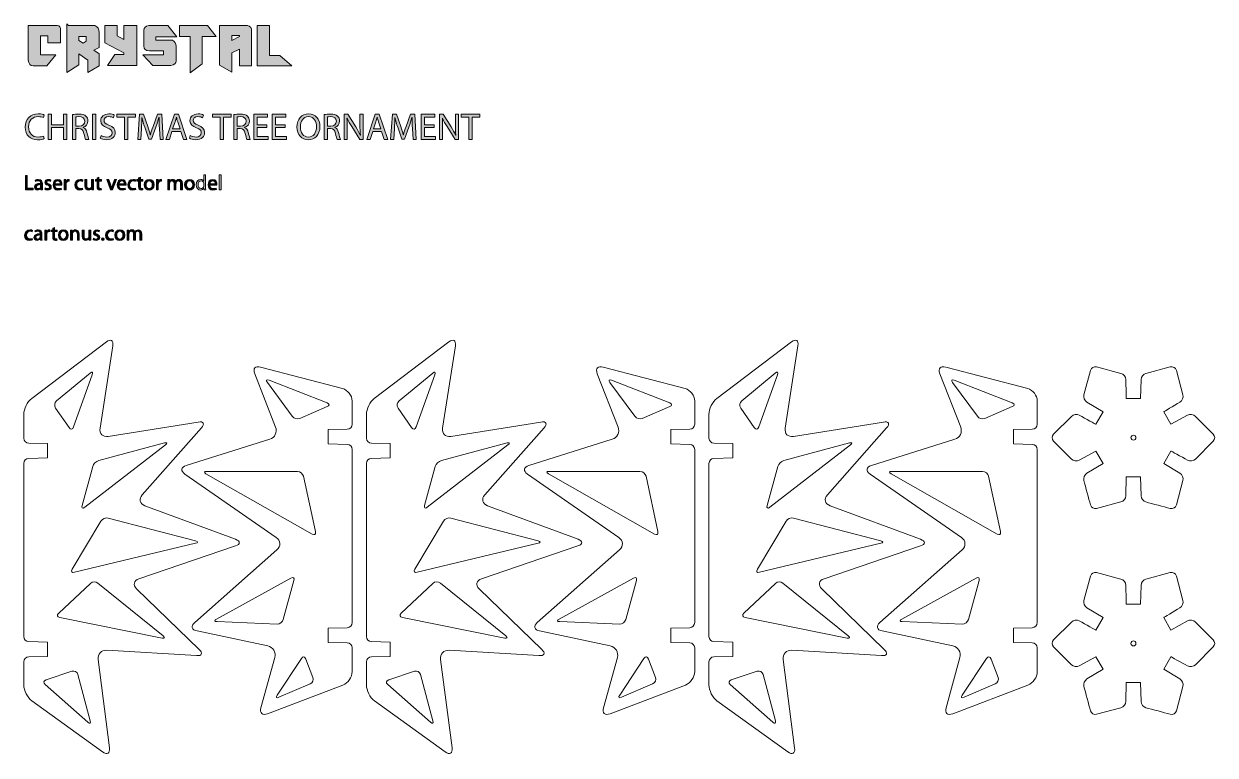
# Model space of a CAD drawing. Header units: inches. Extents: x 20 to 260, y -168 to -20.
import ezdxf

# ---------------------------------------------------------------- set-up
doc = ezdxf.new("R2010")
doc.units = ezdxf.units.IN
doc.header["$MEASUREMENT"] = 0
doc.layers.add('Layer 1', color=7, linetype='Continuous')

# ---------------------------------------------------------------- blocks, each defined once
blk = doc.blocks.new('block 2')
at = {"layer": 'Layer 1', "color": 1, "lineweight": 9}
for points, knots in [([(234.13, -110.81), (234.13, -110.81), (237.38, -108.84), (237.38, -108.84), (237.38, -108.84), (235.93, -106.33), (235.93, -106.33), (235.93, -106.33), (232.6, -108.16), (232.6, -108.16), (232.12, -108.43), (231.41, -108.33), (231.02, -107.94), (231.02, -107.94), (227.42, -104.34), (227.42, -104.34), (227.03, -103.95), (227.03, -103.32), (227.42, -102.93), (227.42, -102.93), (231.02, -99.34), (231.02, -99.34), (231.41, -98.95), (232.12, -98.84), (232.6, -99.11), (233.83, -99.79), (235.93, -100.94), (235.93, -100.94), (235.93, -100.94), (237.38, -98.43), (237.38, -98.43), (237.38, -98.43), (234.13, -96.46), (234.13, -96.46), (233.66, -96.18), (233.39, -95.51), (233.53, -94.98), (233.53, -94.98), (234.85, -90.07), (234.85, -90.07), (234.99, -89.54), (235.54, -89.22), (236.07, -89.36), (236.07, -89.36), (240.98, -90.68), (240.98, -90.68), (241.52, -90.82), (241.96, -91.38), (241.97, -91.94), (242, -93.34), (242.05, -95.74), (242.05, -95.74), (242.05, -95.74), (244.95, -95.74), (244.95, -95.74), (244.95, -95.74), (245.03, -91.94), (245.03, -91.94), (245.04, -91.38), (245.48, -90.82), (246.01, -90.68), (246.01, -90.68), (250.92, -89.36), (250.92, -89.36), (251.46, -89.22), (252, -89.54), (252.15, -90.07), (252.15, -90.07), (253.46, -94.98), (253.46, -94.98), (253.61, -95.51), (253.34, -96.18), (252.87, -96.46), (251.66, -97.19), (249.61, -98.43), (249.61, -98.43), (249.61, -98.43), (251.06, -100.94), (251.06, -100.94), (251.06, -100.94), (254.4, -99.11), (254.4, -99.11), (254.88, -98.84), (255.59, -98.95), (255.98, -99.34), (255.98, -99.34), (259.57, -102.93), (259.57, -102.93), (259.96, -103.32), (259.96, -103.95), (259.57, -104.34), (259.57, -104.34), (255.98, -107.94), (255.98, -107.94), (255.59, -108.33), (254.88, -108.43), (254.4, -108.16), (253.16, -107.48), (251.06, -106.33), (251.06, -106.33), (251.06, -106.33), (249.61, -108.84), (249.61, -108.84), (249.61, -108.84), (252.87, -110.81), (252.87, -110.81), (253.34, -111.1), (253.61, -111.76), (253.46, -112.3), (253.46, -112.3), (252.15, -117.2), (252.15, -117.2), (252, -117.74), (251.46, -118.05), (250.92, -117.91), (249.62, -117.56), (247.32, -116.95), (246.01, -116.6), (245.48, -116.45), (245.04, -115.89), (245.03, -115.34), (245.03, -115.34), (244.95, -111.54), (244.95, -111.54), (244.95, -111.54), (242.05, -111.54), (242.05, -111.54), (242.05, -111.54), (241.97, -115.34), (241.97, -115.34), (241.96, -115.89), (241.52, -116.45), (240.98, -116.6), (240.98, -116.6), (236.07, -117.91), (236.07, -117.91), (235.54, -118.05), (234.99, -117.74), (234.85, -117.2), (234.5, -115.9), (233.88, -113.6), (233.53, -112.3), (233.39, -111.76), (233.66, -111.1), (234.13, -110.81)], [0, 0, 0, 0, 1, 1, 1, 2, 2, 2, 3, 3, 3, 4, 4, 4, 5, 5, 5, 6, 6, 6, 7, 7, 7, 8, 8, 8, 9, 9, 9, 10, 10, 10, 11, 11, 11, 12, 12, 12, 13, 13, 13, 14, 14, 14, 15, 15, 15, 16, 16, 16, 17, 17, 17, 18, 18, 18, 19, 19, 19, 20, 20, 20, 21, 21, 21, 22, 22, 22, 23, 23, 23, 24, 24, 24, 25, 25, 25, 26, 26, 26, 27, 27, 27, 28, 28, 28, 29, 29, 29, 30, 30, 30, 31, 31, 31, 32, 32, 32, 33, 33, 33, 34, 34, 34, 35, 35, 35, 36, 36, 36, 37, 37, 37, 38, 38, 38, 39, 39, 39, 40, 40, 40, 41, 41, 41, 42, 42, 42, 43, 43, 43, 44, 44, 44, 45, 45, 45, 46, 46, 46, 47, 47, 47, 48, 48, 48, 48]), ([(243.5, -104.14), (243.22, -104.14), (243, -103.91), (243, -103.64), (243, -103.36), (243.22, -103.14), (243.5, -103.14), (243.77, -103.14), (244, -103.36), (244, -103.64), (244, -103.91), (243.77, -104.14), (243.5, -104.14)], [0, 0, 0, 0, 1, 1, 1, 2, 2, 2, 3, 3, 3, 4, 4, 4, 4])]:
    blk.add_open_spline(points, degree=3, knots=knots, dxfattribs=at)
blk = doc.blocks.new('block 3')
at = {"layer": 'Layer 1', "color": 1, "lineweight": 9}
for points, knots in [([(234.13, -152.27), (234.13, -152.27), (237.38, -150.3), (237.38, -150.3), (237.38, -150.3), (235.93, -147.79), (235.93, -147.79), (235.93, -147.79), (232.6, -149.62), (232.6, -149.62), (232.12, -149.89), (231.41, -149.79), (231.02, -149.4), (231.02, -149.4), (227.42, -145.81), (227.42, -145.81), (227.03, -145.42), (227.03, -144.78), (227.42, -144.39), (227.42, -144.39), (231.02, -140.8), (231.02, -140.8), (231.41, -140.41), (232.12, -140.31), (232.6, -140.57), (233.83, -141.25), (235.93, -142.4), (235.93, -142.4), (235.93, -142.4), (237.38, -139.89), (237.38, -139.89), (237.38, -139.89), (234.13, -137.92), (234.13, -137.92), (233.66, -137.64), (233.39, -136.97), (233.53, -136.44), (233.53, -136.44), (234.85, -131.53), (234.85, -131.53), (234.99, -131), (235.54, -130.68), (236.07, -130.82), (236.07, -130.82), (240.98, -132.14), (240.98, -132.14), (241.52, -132.28), (241.96, -132.85), (241.97, -133.4), (242, -134.8), (242.05, -137.2), (242.05, -137.2), (242.05, -137.2), (244.95, -137.2), (244.95, -137.2), (244.95, -137.2), (245.03, -133.4), (245.03, -133.4), (245.04, -132.85), (245.48, -132.28), (246.01, -132.14), (246.01, -132.14), (250.92, -130.82), (250.92, -130.82), (251.46, -130.68), (252, -131), (252.15, -131.53), (252.15, -131.53), (253.46, -136.44), (253.46, -136.44), (253.61, -136.97), (253.34, -137.64), (252.87, -137.92), (251.66, -138.65), (249.61, -139.89), (249.61, -139.89), (249.61, -139.89), (251.06, -142.4), (251.06, -142.4), (251.06, -142.4), (254.4, -140.57), (254.4, -140.57), (254.88, -140.31), (255.59, -140.41), (255.98, -140.8), (255.98, -140.8), (259.57, -144.39), (259.57, -144.39), (259.96, -144.78), (259.96, -145.41), (259.57, -145.81), (259.57, -145.81), (255.98, -149.4), (255.98, -149.4), (255.59, -149.79), (254.88, -149.89), (254.4, -149.62), (253.16, -148.95), (251.06, -147.79), (251.06, -147.79), (251.06, -147.79), (249.61, -150.3), (249.61, -150.3), (249.61, -150.3), (252.87, -152.27), (252.87, -152.27), (253.34, -152.56), (253.61, -153.22), (253.46, -153.76), (253.46, -153.76), (252.15, -158.67), (252.15, -158.67), (252, -159.2), (251.46, -159.52), (250.92, -159.37), (249.62, -159.02), (247.32, -158.41), (246.01, -158.06), (245.48, -157.92), (245.04, -157.35), (245.03, -156.8), (245.03, -156.8), (244.95, -153), (244.95, -153), (244.95, -153), (242.05, -153), (242.05, -153), (242.05, -153), (241.97, -156.8), (241.97, -156.8), (241.96, -157.35), (241.52, -157.91), (240.98, -158.06), (240.98, -158.06), (236.07, -159.37), (236.07, -159.37), (235.54, -159.52), (234.99, -159.2), (234.85, -158.67), (234.5, -157.36), (233.88, -155.06), (233.53, -153.76), (233.39, -153.22), (233.66, -152.56), (234.13, -152.27)], [0, 0, 0, 0, 1, 1, 1, 2, 2, 2, 3, 3, 3, 4, 4, 4, 5, 5, 5, 6, 6, 6, 7, 7, 7, 8, 8, 8, 9, 9, 9, 10, 10, 10, 11, 11, 11, 12, 12, 12, 13, 13, 13, 14, 14, 14, 15, 15, 15, 16, 16, 16, 17, 17, 17, 18, 18, 18, 19, 19, 19, 20, 20, 20, 21, 21, 21, 22, 22, 22, 23, 23, 23, 24, 24, 24, 25, 25, 25, 26, 26, 26, 27, 27, 27, 28, 28, 28, 29, 29, 29, 30, 30, 30, 31, 31, 31, 32, 32, 32, 33, 33, 33, 34, 34, 34, 35, 35, 35, 36, 36, 36, 37, 37, 37, 38, 38, 38, 39, 39, 39, 40, 40, 40, 41, 41, 41, 42, 42, 42, 43, 43, 43, 44, 44, 44, 45, 45, 45, 46, 46, 46, 47, 47, 47, 48, 48, 48, 48]), ([(243.5, -145.6), (243.22, -145.6), (243, -145.37), (243, -145.1), (243, -144.82), (243.22, -144.6), (243.5, -144.6), (243.77, -144.6), (244, -144.82), (244, -145.1), (244, -145.37), (243.77, -145.6), (243.5, -145.6)], [0, 0, 0, 0, 1, 1, 1, 2, 2, 2, 3, 3, 3, 4, 4, 4, 4])]:
    blk.add_open_spline(points, degree=3, knots=knots, dxfattribs=at)
blk = doc.blocks.new('block 5')
at = {"layer": 'Layer 1', "color": 1, "lineweight": 9}
for points in [[(33.36, -90.64), (33.36, -90.64), (26.59, -96.22), (26.59, -96.22), (26.17, -96.57), (26.08, -97.23), (26.39, -97.68), (26.39, -97.68), (29.11, -101.6), (29.11, -101.6), (29.43, -102.05), (29.83, -102), (30.02, -101.48), (30.02, -101.48), (33.79, -90.95), (33.79, -90.95), (33.98, -90.43), (33.78, -90.29), (33.36, -90.64)], [(32.26, -117.65), (32.26, -117.65), (48.51, -105.07), (48.51, -105.07), (48.95, -104.73), (48.87, -104.57), (48.33, -104.71), (48.33, -104.71), (35.1, -108.24), (35.1, -108.24), (34.56, -108.38), (34.01, -108.93), (33.87, -109.46), (33.87, -109.46), (31.73, -117.29), (31.73, -117.29), (31.58, -117.83), (31.82, -117.99), (32.26, -117.65)], [(30.2, -130.76), (30.2, -130.76), (54.59, -124.93), (54.59, -124.93), (55.13, -124.8), (55.13, -124.58), (54.59, -124.44), (54.59, -124.44), (37.02, -119.84), (37.02, -119.84), (36.49, -119.7), (35.82, -119.97), (35.54, -120.45), (35.54, -120.45), (29.75, -130.14), (29.75, -130.14), (29.46, -130.61), (29.67, -130.89), (30.2, -130.76)], [(27.27, -139.89), (27.27, -139.89), (47.86, -144.02), (47.86, -144.02), (48.4, -144.13), (48.49, -143.93), (48.06, -143.58), (48.06, -143.58), (34.91, -132.95), (34.91, -132.95), (34.48, -132.61), (33.8, -132.63), (33.4, -133.01), (33.4, -133.01), (27.02, -139.01), (27.02, -139.01), (26.62, -139.39), (26.73, -139.79), (27.27, -139.89)], [(24.29, -153.41), (24.29, -153.41), (32.89, -160.99), (32.89, -160.99), (33.3, -161.36), (33.52, -161.22), (33.38, -160.69), (33.38, -160.69), (30.9, -151.39), (30.9, -151.39), (30.76, -150.85), (30.22, -150.56), (29.69, -150.73), (29.69, -150.73), (24.49, -152.44), (24.49, -152.44), (23.97, -152.61), (23.88, -153.05), (24.29, -153.41)]]:
    blk.add_open_spline(points, degree=3, knots=[0, 0, 0, 0, 1, 1, 1, 2, 2, 2, 3, 3, 3, 4, 4, 4, 5, 5, 5, 6, 6, 6, 6], dxfattribs=at)
blk = doc.blocks.new('block 4')
at = {"layer": 'Layer 1', "color": 1, "lineweight": 9}
blk.add_open_spline([(35.88, -166.98), (36.78, -167.63), (37.39, -167.27), (37.25, -166.17), (37.25, -166.17), (34.96, -148.35), (34.96, -148.35), (34.81, -147.26), (35.59, -146.42), (36.7, -146.49), (36.7, -146.49), (54.75, -147.57), (54.75, -147.57), (55.86, -147.64), (56.11, -147.07), (55.31, -146.3), (55.31, -146.3), (42.72, -134.11), (42.72, -134.11), (41.93, -133.34), (42.13, -132.43), (43.18, -132.08), (43.18, -132.08), (62.62, -125.46), (62.62, -125.46), (63.66, -125.11), (63.67, -124.51), (62.64, -124.12), (62.64, -124.12), (44.4, -117.35), (44.4, -117.35), (43.36, -116.96), (43.11, -115.98), (43.85, -115.15), (43.85, -115.15), (55.78, -101.66), (55.78, -101.66), (56.51, -100.83), (56.22, -100.3), (55.13, -100.48), (55.13, -100.48), (37.02, -103.39), (37.02, -103.39), (35.93, -103.56), (35.18, -102.82), (35.35, -101.73), (35.35, -101.73), (37.92, -85.11), (37.92, -85.11), (38.09, -84.02), (37.51, -83.68), (36.63, -84.35), (36.63, -84.35), (21.59, -95.74), (21.59, -95.74), (20.71, -96.41), (20, -97.85), (20, -98.95), (20, -98.95), (20, -103.73), (20, -103.73), (20, -104.28), (20.45, -104.74), (21, -104.75), (21, -104.75), (24.8, -104.83), (24.8, -104.83), (24.8, -104.83), (24.8, -107.73), (24.8, -107.73), (24.8, -107.73), (21, -107.81), (21, -107.81), (20.45, -107.82), (20, -108.27), (20, -108.83), (20, -108.83), (20, -143.73), (20, -143.73), (20, -144.28), (20.45, -144.74), (21, -144.75), (21, -144.75), (24.8, -144.83), (24.8, -144.83), (24.8, -144.83), (24.8, -147.73), (24.8, -147.73), (24.8, -147.73), (21, -147.81), (21, -147.81), (20.45, -147.82), (20, -148.27), (20, -148.83), (20, -148.83), (20, -153.48), (20, -153.48), (20, -154.59), (20.73, -156.01), (21.62, -156.66), (21.62, -156.66), (35.88, -166.98), (35.88, -166.98)], degree=3, knots=[0, 0, 0, 0, 1, 1, 1, 2, 2, 2, 3, 3, 3, 4, 4, 4, 5, 5, 5, 6, 6, 6, 7, 7, 7, 8, 8, 8, 9, 9, 9, 10, 10, 10, 11, 11, 11, 12, 12, 12, 13, 13, 13, 14, 14, 14, 15, 15, 15, 16, 16, 16, 17, 17, 17, 18, 18, 18, 19, 19, 19, 20, 20, 20, 21, 21, 21, 22, 22, 22, 23, 23, 23, 24, 24, 24, 25, 25, 25, 26, 26, 26, 27, 27, 27, 28, 28, 28, 29, 29, 29, 30, 30, 30, 31, 31, 31, 32, 32, 32, 33, 33, 33, 34, 34, 34, 34], dxfattribs=at)
at = {"layer": 'Layer 1'}
blk.add_blockref('block 5', (0, 0), dxfattribs=at)
blk = doc.blocks.new('block 7')
at = {"layer": 'Layer 1', "color": 1, "lineweight": 9}
for points in [[(81.09, -96.62), (81.09, -96.62), (69.4, -92.08), (69.4, -92.08), (68.88, -91.88), (68.73, -92.08), (69.06, -92.53), (69.06, -92.53), (74.07, -99.33), (74.07, -99.33), (74.4, -99.78), (75.08, -99.96), (75.58, -99.75), (75.58, -99.75), (81.1, -97.38), (81.1, -97.38), (81.61, -97.16), (81.6, -96.82), (81.09, -96.62)], [(56.69, -110.92), (56.69, -110.92), (78.06, -123.07), (78.06, -123.07), (78.54, -123.34), (78.84, -123.12), (78.72, -122.58), (78.72, -122.58), (76.32, -111.41), (76.32, -111.41), (76.2, -110.87), (75.66, -110.43), (75.11, -110.43), (75.11, -110.43), (56.82, -110.43), (56.82, -110.43), (56.27, -110.43), (56.21, -110.65), (56.69, -110.92)], [(73.79, -131.96), (73.79, -131.96), (58.82, -140.19), (58.82, -140.19), (58.34, -140.46), (58.39, -140.69), (58.94, -140.71), (58.94, -140.71), (71, -141.2), (71, -141.2), (71.55, -141.22), (72.12, -140.81), (72.26, -140.28), (72.26, -140.28), (74.4, -132.44), (74.4, -132.44), (74.55, -131.91), (74.27, -131.69), (73.79, -131.96)], [(71.39, -155.97), (71.39, -155.97), (77.66, -153.27), (77.66, -153.27), (78.17, -153.06), (78.42, -152.46), (78.22, -151.94), (78.22, -151.94), (76.81, -148.25), (76.81, -148.25), (76.61, -147.73), (76.2, -147.69), (75.9, -148.15), (75.9, -148.15), (71.02, -155.54), (71.02, -155.54), (70.71, -156), (70.88, -156.19), (71.39, -155.97)]]:
    blk.add_open_spline(points, degree=3, knots=[0, 0, 0, 0, 1, 1, 1, 2, 2, 2, 3, 3, 3, 4, 4, 4, 5, 5, 5, 6, 6, 6, 6], dxfattribs=at)
blk = doc.blocks.new('block 6')
at = {"layer": 'Layer 1', "color": 1, "lineweight": 9}
blk.add_open_spline([(66.5, -90.75), (66.5, -90.75), (70.7, -101.5), (70.7, -101.5), (71.1, -102.53), (70.58, -103.63), (69.52, -103.97), (69.52, -103.97), (52.71, -109.24), (52.71, -109.24), (51.65, -109.57), (51.53, -110.35), (52.44, -110.98), (52.44, -110.98), (70.85, -123.78), (70.85, -123.78), (71.75, -124.41), (71.82, -125.51), (70.99, -126.24), (70.99, -126.24), (54.43, -140.86), (54.43, -140.86), (53.6, -141.59), (53.8, -142.37), (54.89, -142.6), (54.89, -142.6), (69.13, -145.61), (69.13, -145.61), (70.21, -145.84), (70.85, -146.89), (70.55, -147.96), (70.55, -147.96), (67.76, -158.06), (67.76, -158.06), (67.46, -159.13), (68.06, -159.67), (69.09, -159.28), (69.09, -159.28), (84.26, -153.5), (84.26, -153.5), (85.29, -153.1), (86.13, -151.89), (86.13, -150.79), (86.13, -150.79), (86.13, -146.01), (86.13, -146.01), (86.13, -145.46), (85.68, -145), (85.13, -144.99), (85.13, -144.99), (81.33, -144.91), (81.33, -144.91), (81.33, -144.91), (81.33, -142.01), (81.33, -142.01), (81.33, -142.01), (85.13, -141.93), (85.13, -141.93), (85.68, -141.92), (86.13, -141.46), (86.13, -140.91), (86.13, -140.91), (86.13, -106.01), (86.13, -106.01), (86.13, -105.46), (85.68, -105), (85.13, -104.99), (85.13, -104.99), (81.33, -104.91), (81.33, -104.91), (81.33, -104.91), (81.33, -102.01), (81.33, -102.01), (81.33, -102.01), (85.13, -101.93), (85.13, -101.93), (85.68, -101.92), (86.13, -101.46), (86.13, -100.91), (86.13, -100.91), (86.13, -96.25), (86.13, -96.25), (86.13, -95.15), (85.26, -94.03), (84.2, -93.74), (84.2, -93.74), (67.7, -89.4), (67.7, -89.4), (66.63, -89.12), (66.09, -89.72), (66.5, -90.75)], degree=3, knots=[0, 0, 0, 0, 1, 1, 1, 2, 2, 2, 3, 3, 3, 4, 4, 4, 5, 5, 5, 6, 6, 6, 7, 7, 7, 8, 8, 8, 9, 9, 9, 10, 10, 10, 11, 11, 11, 12, 12, 12, 13, 13, 13, 14, 14, 14, 15, 15, 15, 16, 16, 16, 17, 17, 17, 18, 18, 18, 19, 19, 19, 20, 20, 20, 21, 21, 21, 22, 22, 22, 23, 23, 23, 24, 24, 24, 25, 25, 25, 26, 26, 26, 27, 27, 27, 28, 28, 28, 29, 29, 29, 30, 30, 30, 30], dxfattribs=at)
at = {"layer": 'Layer 1'}
blk.add_blockref('block 7', (0, 0), dxfattribs=at)
blk = doc.blocks.new('block 9')
at = {"layer": 'Layer 1', "color": 1, "lineweight": 9}
for points in [[(102.36, -90.64), (102.36, -90.64), (95.59, -96.22), (95.59, -96.22), (95.17, -96.57), (95.08, -97.23), (95.39, -97.68), (95.39, -97.68), (98.11, -101.6), (98.11, -101.6), (98.43, -102.05), (98.83, -102), (99.02, -101.48), (99.02, -101.48), (102.79, -90.95), (102.79, -90.95), (102.98, -90.43), (102.78, -90.29), (102.36, -90.64)], [(101.26, -117.65), (101.26, -117.65), (117.51, -105.07), (117.51, -105.07), (117.95, -104.73), (117.87, -104.57), (117.33, -104.71), (117.33, -104.71), (104.1, -108.24), (104.1, -108.24), (103.56, -108.38), (103.01, -108.93), (102.87, -109.46), (102.87, -109.46), (100.73, -117.29), (100.73, -117.29), (100.58, -117.83), (100.82, -117.99), (101.26, -117.65)], [(99.21, -130.76), (99.21, -130.76), (123.59, -124.93), (123.59, -124.93), (124.13, -124.8), (124.13, -124.58), (123.59, -124.44), (123.59, -124.44), (106.02, -119.84), (106.02, -119.84), (105.49, -119.7), (104.82, -119.97), (104.54, -120.45), (104.54, -120.45), (98.75, -130.14), (98.75, -130.14), (98.46, -130.61), (98.67, -130.89), (99.21, -130.76)], [(96.27, -139.89), (96.27, -139.89), (116.86, -144.02), (116.86, -144.02), (117.4, -144.13), (117.49, -143.93), (117.06, -143.58), (117.06, -143.58), (103.91, -132.95), (103.91, -132.95), (103.48, -132.61), (102.8, -132.63), (102.4, -133.01), (102.4, -133.01), (96.02, -139.01), (96.02, -139.01), (95.62, -139.39), (95.73, -139.79), (96.27, -139.89)], [(93.29, -153.41), (93.29, -153.41), (101.89, -160.99), (101.89, -160.99), (102.3, -161.36), (102.53, -161.22), (102.38, -160.69), (102.38, -160.69), (99.9, -151.39), (99.9, -151.39), (99.76, -150.85), (99.22, -150.56), (98.69, -150.73), (98.69, -150.73), (93.49, -152.44), (93.49, -152.44), (92.97, -152.61), (92.88, -153.05), (93.29, -153.41)]]:
    blk.add_open_spline(points, degree=3, knots=[0, 0, 0, 0, 1, 1, 1, 2, 2, 2, 3, 3, 3, 4, 4, 4, 5, 5, 5, 6, 6, 6, 6], dxfattribs=at)
blk = doc.blocks.new('block 8')
at = {"layer": 'Layer 1', "color": 1, "lineweight": 9}
blk.add_open_spline([(104.88, -166.98), (105.78, -167.63), (106.39, -167.27), (106.25, -166.17), (106.25, -166.17), (103.96, -148.35), (103.96, -148.35), (103.81, -147.26), (104.59, -146.42), (105.7, -146.49), (105.7, -146.49), (123.75, -147.57), (123.75, -147.57), (124.86, -147.64), (125.11, -147.07), (124.31, -146.3), (124.31, -146.3), (111.72, -134.11), (111.72, -134.11), (110.93, -133.34), (111.13, -132.43), (112.18, -132.08), (112.18, -132.08), (131.62, -125.46), (131.62, -125.46), (132.66, -125.11), (132.67, -124.51), (131.64, -124.12), (131.64, -124.12), (113.4, -117.35), (113.4, -117.35), (112.36, -116.96), (112.11, -115.98), (112.85, -115.15), (112.85, -115.15), (124.78, -101.66), (124.78, -101.66), (125.51, -100.83), (125.22, -100.3), (124.13, -100.48), (124.13, -100.48), (106.02, -103.39), (106.02, -103.39), (104.93, -103.56), (104.18, -102.82), (104.35, -101.73), (104.35, -101.73), (106.92, -85.11), (106.92, -85.11), (107.09, -84.02), (106.51, -83.68), (105.63, -84.35), (105.63, -84.35), (90.59, -95.74), (90.59, -95.74), (89.71, -96.41), (89, -97.85), (89, -98.95), (89, -98.95), (89, -103.73), (89, -103.73), (89, -104.28), (89.45, -104.74), (90, -104.75), (90, -104.75), (93.8, -104.83), (93.8, -104.83), (93.8, -104.83), (93.8, -107.73), (93.8, -107.73), (93.8, -107.73), (90, -107.81), (90, -107.81), (89.45, -107.82), (89, -108.27), (89, -108.83), (89, -108.83), (89, -143.73), (89, -143.73), (89, -144.28), (89.45, -144.74), (90, -144.75), (90, -144.75), (93.8, -144.83), (93.8, -144.83), (93.8, -144.83), (93.8, -147.73), (93.8, -147.73), (93.8, -147.73), (90, -147.81), (90, -147.81), (89.45, -147.82), (89, -148.27), (89, -148.83), (89, -148.83), (89, -153.48), (89, -153.48), (89, -154.59), (89.73, -156.01), (90.62, -156.66), (90.62, -156.66), (104.88, -166.98), (104.88, -166.98)], degree=3, knots=[0, 0, 0, 0, 1, 1, 1, 2, 2, 2, 3, 3, 3, 4, 4, 4, 5, 5, 5, 6, 6, 6, 7, 7, 7, 8, 8, 8, 9, 9, 9, 10, 10, 10, 11, 11, 11, 12, 12, 12, 13, 13, 13, 14, 14, 14, 15, 15, 15, 16, 16, 16, 17, 17, 17, 18, 18, 18, 19, 19, 19, 20, 20, 20, 21, 21, 21, 22, 22, 22, 23, 23, 23, 24, 24, 24, 25, 25, 25, 26, 26, 26, 27, 27, 27, 28, 28, 28, 29, 29, 29, 30, 30, 30, 31, 31, 31, 32, 32, 32, 33, 33, 33, 34, 34, 34, 34], dxfattribs=at)
at = {"layer": 'Layer 1'}
blk.add_blockref('block 9', (0, 0), dxfattribs=at)
blk = doc.blocks.new('block 11')
at = {"layer": 'Layer 1', "color": 1, "lineweight": 9}
for points in [[(150.09, -96.62), (150.09, -96.62), (138.4, -92.08), (138.4, -92.08), (137.88, -91.88), (137.73, -92.08), (138.06, -92.53), (138.06, -92.53), (143.07, -99.33), (143.07, -99.33), (143.4, -99.78), (144.08, -99.96), (144.58, -99.75), (144.58, -99.75), (150.1, -97.38), (150.1, -97.38), (150.61, -97.16), (150.6, -96.82), (150.09, -96.62)], [(125.69, -110.92), (125.69, -110.92), (147.06, -123.07), (147.06, -123.07), (147.54, -123.34), (147.84, -123.12), (147.72, -122.58), (147.72, -122.58), (145.32, -111.41), (145.32, -111.41), (145.2, -110.87), (144.66, -110.43), (144.11, -110.43), (144.11, -110.43), (125.82, -110.43), (125.82, -110.43), (125.27, -110.43), (125.21, -110.65), (125.69, -110.92)], [(142.79, -131.96), (142.79, -131.96), (127.82, -140.19), (127.82, -140.19), (127.34, -140.46), (127.39, -140.69), (127.95, -140.71), (127.95, -140.71), (140, -141.2), (140, -141.2), (140.55, -141.22), (141.12, -140.81), (141.26, -140.28), (141.26, -140.28), (143.4, -132.44), (143.4, -132.44), (143.55, -131.91), (143.27, -131.69), (142.79, -131.96)], [(140.39, -155.97), (140.39, -155.97), (146.66, -153.27), (146.66, -153.27), (147.17, -153.06), (147.42, -152.46), (147.22, -151.94), (147.22, -151.94), (145.81, -148.25), (145.81, -148.25), (145.61, -147.73), (145.2, -147.69), (144.9, -148.15), (144.9, -148.15), (140.02, -155.54), (140.02, -155.54), (139.71, -156), (139.88, -156.19), (140.39, -155.97)]]:
    blk.add_open_spline(points, degree=3, knots=[0, 0, 0, 0, 1, 1, 1, 2, 2, 2, 3, 3, 3, 4, 4, 4, 5, 5, 5, 6, 6, 6, 6], dxfattribs=at)
blk = doc.blocks.new('block 10')
at = {"layer": 'Layer 1', "color": 1, "lineweight": 9}
blk.add_open_spline([(135.5, -90.75), (135.5, -90.75), (139.7, -101.5), (139.7, -101.5), (140.1, -102.53), (139.58, -103.63), (138.52, -103.97), (138.52, -103.97), (121.71, -109.24), (121.71, -109.24), (120.65, -109.57), (120.53, -110.35), (121.44, -110.98), (121.44, -110.98), (139.85, -123.78), (139.85, -123.78), (140.75, -124.41), (140.82, -125.51), (139.99, -126.24), (139.99, -126.24), (123.43, -140.86), (123.43, -140.86), (122.6, -141.59), (122.8, -142.37), (123.89, -142.6), (123.89, -142.6), (138.13, -145.61), (138.13, -145.61), (139.21, -145.84), (139.85, -146.89), (139.55, -147.96), (139.55, -147.96), (136.76, -158.06), (136.76, -158.06), (136.46, -159.13), (137.06, -159.67), (138.09, -159.28), (138.09, -159.28), (153.26, -153.5), (153.26, -153.5), (154.29, -153.1), (155.13, -151.89), (155.13, -150.79), (155.13, -150.79), (155.13, -146.01), (155.13, -146.01), (155.13, -145.46), (154.68, -145), (154.13, -144.99), (154.13, -144.99), (150.33, -144.91), (150.33, -144.91), (150.33, -144.91), (150.33, -142.01), (150.33, -142.01), (150.33, -142.01), (154.13, -141.93), (154.13, -141.93), (154.68, -141.92), (155.13, -141.46), (155.13, -140.91), (155.13, -140.91), (155.13, -106.01), (155.13, -106.01), (155.13, -105.46), (154.68, -105), (154.13, -104.99), (154.13, -104.99), (150.33, -104.91), (150.33, -104.91), (150.33, -104.91), (150.33, -102.01), (150.33, -102.01), (150.33, -102.01), (154.13, -101.93), (154.13, -101.93), (154.68, -101.92), (155.13, -101.46), (155.13, -100.91), (155.13, -100.91), (155.13, -96.25), (155.13, -96.25), (155.13, -95.15), (154.26, -94.03), (153.2, -93.74), (153.2, -93.74), (136.7, -89.4), (136.7, -89.4), (135.63, -89.12), (135.09, -89.72), (135.5, -90.75)], degree=3, knots=[0, 0, 0, 0, 1, 1, 1, 2, 2, 2, 3, 3, 3, 4, 4, 4, 5, 5, 5, 6, 6, 6, 7, 7, 7, 8, 8, 8, 9, 9, 9, 10, 10, 10, 11, 11, 11, 12, 12, 12, 13, 13, 13, 14, 14, 14, 15, 15, 15, 16, 16, 16, 17, 17, 17, 18, 18, 18, 19, 19, 19, 20, 20, 20, 21, 21, 21, 22, 22, 22, 23, 23, 23, 24, 24, 24, 25, 25, 25, 26, 26, 26, 27, 27, 27, 28, 28, 28, 29, 29, 29, 30, 30, 30, 30], dxfattribs=at)
at = {"layer": 'Layer 1'}
blk.add_blockref('block 11', (0, 0), dxfattribs=at)
blk = doc.blocks.new('block 13')
at = {"layer": 'Layer 1', "color": 1, "lineweight": 9}
for points in [[(171.36, -90.64), (171.36, -90.64), (164.59, -96.22), (164.59, -96.22), (164.17, -96.57), (164.08, -97.23), (164.39, -97.68), (164.39, -97.68), (167.11, -101.6), (167.11, -101.6), (167.43, -102.05), (167.83, -102), (168.02, -101.48), (168.02, -101.48), (171.79, -90.95), (171.79, -90.95), (171.98, -90.43), (171.78, -90.29), (171.36, -90.64)], [(170.26, -117.65), (170.26, -117.65), (186.51, -105.07), (186.51, -105.07), (186.95, -104.73), (186.87, -104.57), (186.33, -104.71), (186.33, -104.71), (173.1, -108.24), (173.1, -108.24), (172.56, -108.38), (172.01, -108.93), (171.87, -109.46), (171.87, -109.46), (169.73, -117.29), (169.73, -117.29), (169.58, -117.83), (169.82, -117.99), (170.26, -117.65)], [(168.21, -130.76), (168.21, -130.76), (192.59, -124.93), (192.59, -124.93), (193.13, -124.8), (193.13, -124.58), (192.6, -124.44), (192.6, -124.44), (175.02, -119.84), (175.02, -119.84), (174.49, -119.7), (173.82, -119.97), (173.54, -120.45), (173.54, -120.45), (167.75, -130.14), (167.75, -130.14), (167.46, -130.61), (167.67, -130.89), (168.21, -130.76)], [(165.27, -139.89), (165.27, -139.89), (185.86, -144.02), (185.86, -144.02), (186.4, -144.13), (186.49, -143.93), (186.06, -143.58), (186.06, -143.58), (172.91, -132.95), (172.91, -132.95), (172.48, -132.61), (171.8, -132.63), (171.4, -133.01), (171.4, -133.01), (165.02, -139.01), (165.02, -139.01), (164.62, -139.39), (164.73, -139.79), (165.27, -139.89)], [(162.29, -153.41), (162.29, -153.41), (170.89, -160.99), (170.89, -160.99), (171.31, -161.36), (171.53, -161.22), (171.38, -160.69), (171.38, -160.69), (168.9, -151.39), (168.9, -151.39), (168.76, -150.85), (168.22, -150.56), (167.69, -150.73), (167.69, -150.73), (162.49, -152.44), (162.49, -152.44), (161.97, -152.61), (161.88, -153.05), (162.29, -153.41)]]:
    blk.add_open_spline(points, degree=3, knots=[0, 0, 0, 0, 1, 1, 1, 2, 2, 2, 3, 3, 3, 4, 4, 4, 5, 5, 5, 6, 6, 6, 6], dxfattribs=at)
blk = doc.blocks.new('block 12')
at = {"layer": 'Layer 1', "color": 1, "lineweight": 9}
blk.add_open_spline([(173.88, -166.98), (174.78, -167.63), (175.39, -167.27), (175.25, -166.17), (175.25, -166.17), (172.96, -148.35), (172.96, -148.35), (172.82, -147.26), (173.59, -146.42), (174.7, -146.49), (174.7, -146.49), (192.75, -147.57), (192.75, -147.57), (193.86, -147.64), (194.11, -147.07), (193.31, -146.3), (193.31, -146.3), (180.72, -134.11), (180.72, -134.11), (179.93, -133.34), (180.13, -132.43), (181.18, -132.08), (181.18, -132.08), (200.62, -125.46), (200.62, -125.46), (201.66, -125.11), (201.67, -124.51), (200.64, -124.12), (200.64, -124.12), (182.4, -117.35), (182.4, -117.35), (181.36, -116.96), (181.11, -115.98), (181.85, -115.15), (181.85, -115.15), (193.78, -101.66), (193.78, -101.66), (194.51, -100.83), (194.22, -100.3), (193.13, -100.48), (193.13, -100.48), (175.02, -103.39), (175.02, -103.39), (173.93, -103.56), (173.18, -102.82), (173.35, -101.73), (173.35, -101.73), (175.92, -85.11), (175.92, -85.11), (176.09, -84.02), (175.51, -83.68), (174.63, -84.35), (174.63, -84.35), (159.59, -95.74), (159.59, -95.74), (158.71, -96.41), (158, -97.85), (158, -98.95), (158, -98.95), (158, -103.73), (158, -103.73), (158, -104.28), (158.45, -104.74), (159, -104.75), (159, -104.75), (162.8, -104.83), (162.8, -104.83), (162.8, -104.83), (162.8, -107.73), (162.8, -107.73), (162.8, -107.73), (159, -107.81), (159, -107.81), (158.45, -107.82), (158, -108.27), (158, -108.83), (158, -108.83), (158, -143.73), (158, -143.73), (158, -144.28), (158.45, -144.74), (159, -144.75), (159, -144.75), (162.8, -144.83), (162.8, -144.83), (162.8, -144.83), (162.8, -147.73), (162.8, -147.73), (162.8, -147.73), (159, -147.81), (159, -147.81), (158.45, -147.82), (158, -148.27), (158, -148.83), (158, -148.83), (158, -153.48), (158, -153.48), (158, -154.59), (158.73, -156.01), (159.62, -156.66), (159.62, -156.66), (173.88, -166.98), (173.88, -166.98)], degree=3, knots=[0, 0, 0, 0, 1, 1, 1, 2, 2, 2, 3, 3, 3, 4, 4, 4, 5, 5, 5, 6, 6, 6, 7, 7, 7, 8, 8, 8, 9, 9, 9, 10, 10, 10, 11, 11, 11, 12, 12, 12, 13, 13, 13, 14, 14, 14, 15, 15, 15, 16, 16, 16, 17, 17, 17, 18, 18, 18, 19, 19, 19, 20, 20, 20, 21, 21, 21, 22, 22, 22, 23, 23, 23, 24, 24, 24, 25, 25, 25, 26, 26, 26, 27, 27, 27, 28, 28, 28, 29, 29, 29, 30, 30, 30, 31, 31, 31, 32, 32, 32, 33, 33, 33, 34, 34, 34, 34], dxfattribs=at)
at = {"layer": 'Layer 1'}
blk.add_blockref('block 13', (0, 0), dxfattribs=at)
blk = doc.blocks.new('block 15')
at = {"layer": 'Layer 1', "color": 1, "lineweight": 9}
for points in [[(219.09, -96.62), (219.09, -96.62), (207.4, -92.08), (207.4, -92.08), (206.88, -91.88), (206.73, -92.08), (207.06, -92.53), (207.06, -92.53), (212.07, -99.33), (212.07, -99.33), (212.4, -99.78), (213.08, -99.96), (213.58, -99.75), (213.58, -99.75), (219.1, -97.38), (219.1, -97.38), (219.61, -97.16), (219.6, -96.82), (219.09, -96.62)], [(194.69, -110.92), (194.69, -110.92), (216.06, -123.07), (216.06, -123.07), (216.54, -123.34), (216.84, -123.12), (216.72, -122.58), (216.72, -122.58), (214.32, -111.41), (214.32, -111.41), (214.2, -110.87), (213.66, -110.43), (213.11, -110.43), (213.11, -110.43), (194.82, -110.43), (194.82, -110.43), (194.27, -110.43), (194.21, -110.65), (194.69, -110.92)], [(211.79, -131.96), (211.79, -131.96), (196.82, -140.19), (196.82, -140.19), (196.34, -140.46), (196.39, -140.69), (196.95, -140.71), (196.95, -140.71), (209, -141.2), (209, -141.2), (209.55, -141.22), (210.12, -140.81), (210.26, -140.28), (210.26, -140.28), (212.4, -132.44), (212.4, -132.44), (212.55, -131.91), (212.27, -131.69), (211.79, -131.96)], [(209.39, -155.97), (209.39, -155.97), (215.66, -153.27), (215.66, -153.27), (216.17, -153.06), (216.42, -152.46), (216.22, -151.94), (216.22, -151.94), (214.81, -148.25), (214.81, -148.25), (214.61, -147.73), (214.2, -147.69), (213.9, -148.15), (213.9, -148.15), (209.02, -155.54), (209.02, -155.54), (208.71, -156), (208.88, -156.19), (209.39, -155.97)]]:
    blk.add_open_spline(points, degree=3, knots=[0, 0, 0, 0, 1, 1, 1, 2, 2, 2, 3, 3, 3, 4, 4, 4, 5, 5, 5, 6, 6, 6, 6], dxfattribs=at)
blk = doc.blocks.new('block 14')
at = {"layer": 'Layer 1', "color": 1, "lineweight": 9}
blk.add_open_spline([(204.5, -90.75), (204.5, -90.75), (208.7, -101.5), (208.7, -101.5), (209.1, -102.53), (208.58, -103.63), (207.52, -103.97), (207.52, -103.97), (190.71, -109.24), (190.71, -109.24), (189.65, -109.57), (189.53, -110.35), (190.44, -110.98), (190.44, -110.98), (208.85, -123.78), (208.85, -123.78), (209.76, -124.41), (209.82, -125.51), (208.99, -126.24), (208.99, -126.24), (192.43, -140.86), (192.43, -140.86), (191.6, -141.59), (191.81, -142.37), (192.89, -142.6), (192.89, -142.6), (207.13, -145.61), (207.13, -145.61), (208.21, -145.84), (208.85, -146.89), (208.55, -147.96), (208.55, -147.96), (205.76, -158.06), (205.76, -158.06), (205.46, -159.13), (206.06, -159.67), (207.09, -159.28), (207.09, -159.28), (222.26, -153.5), (222.26, -153.5), (223.29, -153.1), (224.13, -151.89), (224.13, -150.79), (224.13, -150.79), (224.13, -146.01), (224.13, -146.01), (224.13, -145.46), (223.68, -145), (223.13, -144.99), (223.13, -144.99), (219.33, -144.91), (219.33, -144.91), (219.33, -144.91), (219.33, -142.01), (219.33, -142.01), (219.33, -142.01), (223.13, -141.93), (223.13, -141.93), (223.68, -141.92), (224.13, -141.46), (224.13, -140.91), (224.13, -140.91), (224.13, -106.01), (224.13, -106.01), (224.13, -105.46), (223.68, -105), (223.13, -104.99), (223.13, -104.99), (219.33, -104.91), (219.33, -104.91), (219.33, -104.91), (219.33, -102.01), (219.33, -102.01), (219.33, -102.01), (223.13, -101.93), (223.13, -101.93), (223.68, -101.92), (224.13, -101.46), (224.13, -100.91), (224.13, -100.91), (224.13, -96.25), (224.13, -96.25), (224.13, -95.15), (223.26, -94.03), (222.2, -93.74), (222.2, -93.74), (205.7, -89.4), (205.7, -89.4), (204.63, -89.12), (204.09, -89.72), (204.5, -90.75)], degree=3, knots=[0, 0, 0, 0, 1, 1, 1, 2, 2, 2, 3, 3, 3, 4, 4, 4, 5, 5, 5, 6, 6, 6, 7, 7, 7, 8, 8, 8, 9, 9, 9, 10, 10, 10, 11, 11, 11, 12, 12, 12, 13, 13, 13, 14, 14, 14, 15, 15, 15, 16, 16, 16, 17, 17, 17, 18, 18, 18, 19, 19, 19, 20, 20, 20, 21, 21, 21, 22, 22, 22, 23, 23, 23, 24, 24, 24, 25, 25, 25, 26, 26, 26, 27, 27, 27, 28, 28, 28, 29, 29, 29, 30, 30, 30, 30], dxfattribs=at)
at = {"layer": 'Layer 1'}
blk.add_blockref('block 15', (0, 0), dxfattribs=at)
blk = doc.blocks.new('block 16')
at = {"layer": 'Layer 1'}
h = blk.add_hatch(color=7, dxfattribs=at)
h.dxf.hatch_style = 2
edge = h.paths.add_edge_path()
edge.add_spline(control_points=[(24.09, -43.36), (23.86, -43.48), (23.37, -43.6), (22.76, -43.6), (21.33, -43.6), (20.27, -42.7), (20.27, -41.04), (20.27, -39.45), (21.34, -38.38), (22.91, -38.38), (23.53, -38.38), (23.94, -38.52), (24.11, -38.61), (24.11, -38.61), (23.94, -39.14), (23.94, -39.14), (23.7, -39.02), (23.35, -38.93), (22.93, -38.93), (21.75, -38.93), (20.96, -39.69), (20.96, -41.01), (20.96, -42.26), (21.67, -43.05), (22.89, -43.05), (23.3, -43.05), (23.7, -42.96), (23.97, -42.84), (23.97, -42.84), (24.09, -43.36), (24.09, -43.36)], knot_values=[0, 0, 0, 0, 1, 1, 1, 2, 2, 2, 3, 3, 3, 4, 4, 4, 5, 5, 5, 6, 6, 6, 7, 7, 7, 8, 8, 8, 9, 9, 9, 10, 10, 10, 10], degree=3, periodic=1)
h = blk.add_hatch(color=7, dxfattribs=at)
h.dxf.hatch_style = 2
edge = h.paths.add_edge_path()
edge.add_spline(control_points=[(35.55, -42.72), (35.85, -42.91), (36.27, -43.05), (36.72, -43.05), (37.38, -43.05), (37.77, -42.7), (37.77, -42.19), (37.77, -41.73), (37.5, -41.45), (36.82, -41.19), (36, -40.89), (35.49, -40.46), (35.49, -39.75), (35.49, -38.97), (36.14, -38.38), (37.12, -38.38), (37.63, -38.38), (38.01, -38.5), (38.23, -38.63), (38.23, -38.63), (38.05, -39.16), (38.05, -39.16), (37.89, -39.06), (37.56, -38.92), (37.1, -38.92), (36.41, -38.92), (36.15, -39.33), (36.15, -39.68), (36.15, -40.15), (36.45, -40.38), (37.15, -40.65), (38.01, -40.98), (38.43, -41.4), (38.43, -42.14), (38.43, -42.92), (37.86, -43.6), (36.67, -43.6), (36.18, -43.6), (35.65, -43.45), (35.38, -43.27), (35.38, -43.27), (35.55, -42.72), (35.55, -42.72)], knot_values=[0, 0, 0, 0, 1, 1, 1, 2, 2, 2, 3, 3, 3, 4, 4, 4, 5, 5, 5, 6, 6, 6, 7, 7, 7, 8, 8, 8, 9, 9, 9, 10, 10, 10, 11, 11, 11, 12, 12, 12, 13, 13, 13, 14, 14, 14, 14], degree=3, periodic=1)
h = blk.add_hatch(color=7, dxfattribs=at)
h.dxf.hatch_style = 2
edge = h.paths.add_edge_path()
edge.add_spline(control_points=[(53.52, -42.72), (53.82, -42.91), (54.24, -43.05), (54.69, -43.05), (55.35, -43.05), (55.74, -42.7), (55.74, -42.19), (55.74, -41.73), (55.47, -41.45), (54.79, -41.19), (53.97, -40.89), (53.46, -40.46), (53.46, -39.75), (53.46, -38.97), (54.11, -38.38), (55.09, -38.38), (55.6, -38.38), (55.98, -38.5), (56.2, -38.63), (56.2, -38.63), (56.02, -39.16), (56.02, -39.16), (55.86, -39.06), (55.53, -38.92), (55.07, -38.92), (54.38, -38.92), (54.12, -39.33), (54.12, -39.68), (54.12, -40.15), (54.42, -40.38), (55.12, -40.65), (55.98, -40.98), (56.4, -41.4), (56.4, -42.14), (56.4, -42.92), (55.83, -43.6), (54.64, -43.6), (54.15, -43.6), (53.62, -43.45), (53.35, -43.27), (53.35, -43.27), (53.52, -42.72), (53.52, -42.72)], knot_values=[0, 0, 0, 0, 1, 1, 1, 2, 2, 2, 3, 3, 3, 4, 4, 4, 5, 5, 5, 6, 6, 6, 7, 7, 7, 8, 8, 8, 9, 9, 9, 10, 10, 10, 11, 11, 11, 12, 12, 12, 13, 13, 13, 14, 14, 14, 14], degree=3, periodic=1)
h = blk.add_hatch(color=7, dxfattribs=at)
h.dxf.hatch_style = 2
edge = h.paths.add_edge_path()
edge.add_spline(control_points=[(79.64, -40.94), (79.64, -42.67), (78.58, -43.6), (77.29, -43.6), (75.95, -43.6), (75.02, -42.56), (75.02, -41.03), (75.02, -39.42), (76.01, -38.37), (77.36, -38.37), (78.75, -38.37), (79.64, -39.43), (79.64, -40.94)], knot_values=[0, 0, 0, 0, 1, 1, 1, 2, 2, 2, 3, 3, 3, 4, 4, 4, 4], degree=3, periodic=1)
edge = h.paths.add_edge_path()
edge.add_spline(control_points=[(75.71, -41.01), (75.71, -42.1), (76.29, -43.07), (77.33, -43.07), (78.36, -43.07), (78.95, -42.12), (78.95, -40.97), (78.95, -39.96), (78.42, -38.91), (77.34, -38.91), (76.25, -38.91), (75.71, -39.91), (75.71, -41.01)], knot_values=[0, 0, 0, 0, 1, 1, 1, 2, 2, 2, 3, 3, 3, 4, 4, 4, 4], degree=3, periodic=1)
h = blk.add_hatch(color=7, dxfattribs=at)
h.dxf.hatch_style = 2
h.paths.add_polyline_path([(25.57, -38.46), (25.57, -40.58), (28.02, -40.58), (28.02, -38.46), (28.68, -38.46), (28.68, -43.52), (28.02, -43.52), (28.02, -41.15), (25.57, -41.15), (25.57, -43.52), (24.91, -43.52), (24.91, -38.46)])
h = blk.add_hatch(color=7, dxfattribs=at)
h.dxf.hatch_style = 2
edge = h.paths.add_edge_path()
edge.add_spline(control_points=[(29.81, -38.53), (30.14, -38.47), (30.62, -38.43), (31.06, -38.43), (31.76, -38.43), (32.22, -38.56), (32.52, -38.84), (32.77, -39.06), (32.92, -39.41), (32.92, -39.81), (32.92, -40.47), (32.5, -40.91), (31.98, -41.09), (31.98, -41.09), (31.98, -41.11), (31.98, -41.11), (32.36, -41.25), (32.59, -41.61), (32.71, -42.13), (32.88, -42.84), (33, -43.32), (33.1, -43.52), (33.1, -43.52), (32.43, -43.52), (32.43, -43.52), (32.34, -43.37), (32.23, -42.94), (32.1, -42.31), (31.95, -41.61), (31.67, -41.35), (31.08, -41.33), (31.08, -41.33), (30.46, -41.33), (30.46, -41.33), (30.46, -41.33), (30.46, -43.52), (30.46, -43.52), (30.46, -43.52), (29.81, -43.52), (29.81, -43.52), (29.81, -43.52), (29.81, -38.53), (29.81, -38.53)], knot_values=[0, 0, 0, 0, 1, 1, 1, 2, 2, 2, 3, 3, 3, 4, 4, 4, 5, 5, 5, 6, 6, 6, 7, 7, 7, 8, 8, 8, 9, 9, 9, 10, 10, 10, 11, 11, 11, 12, 12, 12, 13, 13, 13, 14, 14, 14, 14], degree=3, periodic=1)
edge = h.paths.add_edge_path()
edge.add_spline(control_points=[(30.46, -40.83), (30.46, -40.83), (31.13, -40.83), (31.13, -40.83), (31.83, -40.83), (32.27, -40.45), (32.27, -39.87), (32.27, -39.22), (31.8, -38.94), (31.11, -38.94), (30.79, -38.94), (30.57, -38.96), (30.46, -38.99), (30.46, -38.99), (30.46, -40.83), (30.46, -40.83)], knot_values=[0, 0, 0, 0, 1, 1, 1, 2, 2, 2, 3, 3, 3, 4, 4, 4, 5, 5, 5, 5], degree=3, periodic=1)
h = blk.add_hatch(color=7, dxfattribs=at)
h.dxf.hatch_style = 2
h.paths.add_polyline_path([(34.5, -38.46), (34.5, -43.52), (33.84, -43.52), (33.84, -38.46)])
h = blk.add_hatch(color=7, dxfattribs=at)
h.dxf.hatch_style = 2
h.paths.add_polyline_path([(40.29, -39.02), (38.76, -39.02), (38.76, -38.46), (42.5, -38.46), (42.5, -39.02), (40.95, -39.02), (40.95, -43.52), (40.29, -43.52)])
h = blk.add_hatch(color=7, dxfattribs=at)
h.dxf.hatch_style = 2
edge = h.paths.add_edge_path()
edge.add_spline(control_points=[(47.32, -41.3), (47.28, -40.59), (47.24, -39.74), (47.24, -39.12), (47.24, -39.12), (47.22, -39.12), (47.22, -39.12), (47.04, -39.7), (46.84, -40.34), (46.59, -41.04), (46.59, -41.04), (45.69, -43.49), (45.69, -43.49), (45.69, -43.49), (45.2, -43.49), (45.2, -43.49), (45.2, -43.49), (44.37, -41.08), (44.37, -41.08), (44.13, -40.36), (43.94, -39.72), (43.8, -39.12), (43.8, -39.12), (43.78, -39.12), (43.78, -39.12), (43.77, -39.75), (43.73, -40.59), (43.68, -41.35), (43.68, -41.35), (43.55, -43.52), (43.55, -43.52), (43.55, -43.52), (42.93, -43.52), (42.93, -43.52), (42.93, -43.52), (43.28, -38.46), (43.28, -38.46), (43.28, -38.46), (44.11, -38.46), (44.11, -38.46), (44.11, -38.46), (44.97, -40.91), (44.97, -40.91), (45.18, -41.53), (45.35, -42.09), (45.48, -42.61), (45.48, -42.61), (45.5, -42.61), (45.5, -42.61), (45.63, -42.1), (45.81, -41.55), (46.04, -40.91), (46.04, -40.91), (46.94, -38.46), (46.94, -38.46), (46.94, -38.46), (47.77, -38.46), (47.77, -38.46), (47.77, -38.46), (48.09, -43.52), (48.09, -43.52), (48.09, -43.52), (47.44, -43.52), (47.44, -43.52), (47.44, -43.52), (47.32, -41.3), (47.32, -41.3)], knot_values=[0, 0, 0, 0, 1, 1, 1, 2, 2, 2, 3, 3, 3, 4, 4, 4, 5, 5, 5, 6, 6, 6, 7, 7, 7, 8, 8, 8, 9, 9, 9, 10, 10, 10, 11, 11, 11, 12, 12, 12, 13, 13, 13, 14, 14, 14, 15, 15, 15, 16, 16, 16, 17, 17, 17, 18, 18, 18, 19, 19, 19, 20, 20, 20, 21, 21, 21, 22, 22, 22, 22], degree=3, periodic=1)
h = blk.add_hatch(color=7, dxfattribs=at)
h.dxf.hatch_style = 2
h.paths.add_polyline_path([(49.83, -41.93), (49.31, -43.52), (48.63, -43.52), (50.36, -38.46), (51.14, -38.46), (52.86, -43.52), (52.17, -43.52), (51.63, -41.93)])
edge = h.paths.add_edge_path()
edge.add_spline(control_points=[(51.5, -41.42), (51.5, -41.42), (51, -39.96), (51, -39.96), (50.88, -39.63), (50.81, -39.33), (50.73, -39.04), (50.73, -39.04), (50.72, -39.04), (50.72, -39.04), (50.64, -39.33), (50.57, -39.65), (50.46, -39.96), (50.46, -39.96), (49.97, -41.42), (49.97, -41.42), (49.97, -41.42), (51.5, -41.42), (51.5, -41.42)], knot_values=[0, 0, 0, 0, 1, 1, 1, 2, 2, 2, 3, 3, 3, 4, 4, 4, 5, 5, 5, 6, 6, 6, 6], degree=3, periodic=1)
h = blk.add_hatch(color=7, dxfattribs=at)
h.dxf.hatch_style = 2
h.paths.add_polyline_path([(59.55, -39.02), (58.01, -39.02), (58.01, -38.46), (61.75, -38.46), (61.75, -39.02), (60.21, -39.02), (60.21, -43.52), (59.55, -43.52)])
h = blk.add_hatch(color=7, dxfattribs=at)
h.dxf.hatch_style = 2
edge = h.paths.add_edge_path()
edge.add_spline(control_points=[(62.31, -38.53), (62.64, -38.47), (63.12, -38.43), (63.57, -38.43), (64.26, -38.43), (64.72, -38.56), (65.03, -38.84), (65.28, -39.06), (65.43, -39.41), (65.43, -39.81), (65.43, -40.47), (65.01, -40.91), (64.48, -41.09), (64.48, -41.09), (64.48, -41.11), (64.48, -41.11), (64.86, -41.25), (65.1, -41.61), (65.22, -42.13), (65.38, -42.84), (65.5, -43.32), (65.61, -43.52), (65.61, -43.52), (64.93, -43.52), (64.93, -43.52), (64.85, -43.37), (64.74, -42.94), (64.6, -42.31), (64.45, -41.61), (64.17, -41.35), (63.58, -41.33), (63.58, -41.33), (62.97, -41.33), (62.97, -41.33), (62.97, -41.33), (62.97, -43.52), (62.97, -43.52), (62.97, -43.52), (62.31, -43.52), (62.31, -43.52), (62.31, -43.52), (62.31, -38.53), (62.31, -38.53)], knot_values=[0, 0, 0, 0, 1, 1, 1, 2, 2, 2, 3, 3, 3, 4, 4, 4, 5, 5, 5, 6, 6, 6, 7, 7, 7, 8, 8, 8, 9, 9, 9, 10, 10, 10, 11, 11, 11, 12, 12, 12, 13, 13, 13, 14, 14, 14, 14], degree=3, periodic=1)
edge = h.paths.add_edge_path()
edge.add_spline(control_points=[(62.97, -40.83), (62.97, -40.83), (63.63, -40.83), (63.63, -40.83), (64.33, -40.83), (64.77, -40.45), (64.77, -39.87), (64.77, -39.22), (64.3, -38.94), (63.61, -38.94), (63.3, -38.94), (63.08, -38.96), (62.97, -38.99), (62.97, -38.99), (62.97, -40.83), (62.97, -40.83)], knot_values=[0, 0, 0, 0, 1, 1, 1, 2, 2, 2, 3, 3, 3, 4, 4, 4, 5, 5, 5, 5], degree=3, periodic=1)
h = blk.add_hatch(color=7, dxfattribs=at)
h.dxf.hatch_style = 2
h.paths.add_polyline_path([(68.96, -41.15), (67, -41.15), (67, -42.97), (69.19, -42.97), (69.19, -43.52), (66.34, -43.52), (66.34, -38.46), (69.08, -38.46), (69.08, -39.01), (67, -39.01), (67, -40.61), (68.96, -40.61)])
h = blk.add_hatch(color=7, dxfattribs=at)
h.dxf.hatch_style = 2
h.paths.add_polyline_path([(72.65, -41.15), (70.69, -41.15), (70.69, -42.97), (72.88, -42.97), (72.88, -43.52), (70.03, -43.52), (70.03, -38.46), (72.77, -38.46), (72.77, -39.01), (70.69, -39.01), (70.69, -40.61), (72.65, -40.61)])
h = blk.add_hatch(color=7, dxfattribs=at)
h.dxf.hatch_style = 2
edge = h.paths.add_edge_path()
edge.add_spline(control_points=[(80.49, -38.53), (80.82, -38.47), (81.3, -38.43), (81.74, -38.43), (82.44, -38.43), (82.89, -38.56), (83.2, -38.84), (83.45, -39.06), (83.6, -39.41), (83.6, -39.81), (83.6, -40.47), (83.18, -40.91), (82.65, -41.09), (82.65, -41.09), (82.65, -41.11), (82.65, -41.11), (83.04, -41.25), (83.27, -41.61), (83.39, -42.13), (83.55, -42.84), (83.67, -43.32), (83.78, -43.52), (83.78, -43.52), (83.1, -43.52), (83.1, -43.52), (83.02, -43.37), (82.91, -42.94), (82.77, -42.31), (82.62, -41.61), (82.35, -41.35), (81.75, -41.33), (81.75, -41.33), (81.14, -41.33), (81.14, -41.33), (81.14, -41.33), (81.14, -43.52), (81.14, -43.52), (81.14, -43.52), (80.49, -43.52), (80.49, -43.52), (80.49, -43.52), (80.49, -38.53), (80.49, -38.53)], knot_values=[0, 0, 0, 0, 1, 1, 1, 2, 2, 2, 3, 3, 3, 4, 4, 4, 5, 5, 5, 6, 6, 6, 7, 7, 7, 8, 8, 8, 9, 9, 9, 10, 10, 10, 11, 11, 11, 12, 12, 12, 13, 13, 13, 14, 14, 14, 14], degree=3, periodic=1)
edge = h.paths.add_edge_path()
edge.add_spline(control_points=[(81.14, -40.83), (81.14, -40.83), (81.81, -40.83), (81.81, -40.83), (82.5, -40.83), (82.95, -40.45), (82.95, -39.87), (82.95, -39.22), (82.47, -38.94), (81.78, -38.94), (81.47, -38.94), (81.25, -38.96), (81.14, -38.99), (81.14, -38.99), (81.14, -40.83), (81.14, -40.83)], knot_values=[0, 0, 0, 0, 1, 1, 1, 2, 2, 2, 3, 3, 3, 4, 4, 4, 5, 5, 5, 5], degree=3, periodic=1)
h = blk.add_hatch(color=7, dxfattribs=at)
h.dxf.hatch_style = 2
edge = h.paths.add_edge_path()
edge.add_spline(control_points=[(84.52, -43.52), (84.52, -43.52), (84.52, -38.46), (84.52, -38.46), (84.52, -38.46), (85.24, -38.46), (85.24, -38.46), (85.24, -38.46), (86.85, -41.02), (86.85, -41.02), (87.22, -41.61), (87.52, -42.15), (87.75, -42.66), (87.75, -42.66), (87.78, -42.66), (87.78, -42.66), (87.72, -41.98), (87.7, -41.37), (87.7, -40.58), (87.7, -40.58), (87.7, -38.46), (87.7, -38.46), (87.7, -38.46), (88.32, -38.46), (88.32, -38.46), (88.32, -38.46), (88.32, -43.52), (88.32, -43.52), (88.32, -43.52), (87.66, -43.52), (87.66, -43.52), (87.66, -43.52), (86.05, -40.95), (86.05, -40.95), (85.7, -40.39), (85.36, -39.81), (85.11, -39.27), (85.11, -39.27), (85.09, -39.27), (85.09, -39.27), (85.13, -39.91), (85.14, -40.52), (85.14, -41.36), (85.14, -41.36), (85.14, -43.52), (85.14, -43.52), (85.14, -43.52), (84.52, -43.52), (84.52, -43.52)], knot_values=[0, 0, 0, 0, 1, 1, 1, 2, 2, 2, 3, 3, 3, 4, 4, 4, 5, 5, 5, 6, 6, 6, 7, 7, 7, 8, 8, 8, 9, 9, 9, 10, 10, 10, 11, 11, 11, 12, 12, 12, 13, 13, 13, 14, 14, 14, 15, 15, 15, 16, 16, 16, 16], degree=3, periodic=1)
h = blk.add_hatch(color=7, dxfattribs=at)
h.dxf.hatch_style = 2
h.paths.add_polyline_path([(90.27, -41.93), (89.75, -43.52), (89.07, -43.52), (90.8, -38.46), (91.58, -38.46), (93.3, -43.52), (92.61, -43.52), (92.07, -41.93)])
edge = h.paths.add_edge_path()
edge.add_spline(control_points=[(91.94, -41.42), (91.94, -41.42), (91.44, -39.96), (91.44, -39.96), (91.32, -39.63), (91.25, -39.33), (91.17, -39.04), (91.17, -39.04), (91.16, -39.04), (91.16, -39.04), (91.08, -39.33), (91.01, -39.65), (90.9, -39.96), (90.9, -39.96), (90.41, -41.42), (90.41, -41.42), (90.41, -41.42), (91.94, -41.42), (91.94, -41.42)], knot_values=[0, 0, 0, 0, 1, 1, 1, 2, 2, 2, 3, 3, 3, 4, 4, 4, 5, 5, 5, 6, 6, 6, 6], degree=3, periodic=1)
h = blk.add_hatch(color=7, dxfattribs=at)
h.dxf.hatch_style = 2
edge = h.paths.add_edge_path()
edge.add_spline(control_points=[(98.28, -41.3), (98.24, -40.59), (98.19, -39.74), (98.19, -39.12), (98.19, -39.12), (98.18, -39.12), (98.18, -39.12), (98, -39.7), (97.8, -40.34), (97.54, -41.04), (97.54, -41.04), (96.65, -43.49), (96.65, -43.49), (96.65, -43.49), (96.15, -43.49), (96.15, -43.49), (96.15, -43.49), (95.33, -41.08), (95.33, -41.08), (95.09, -40.36), (94.89, -39.72), (94.75, -39.12), (94.75, -39.12), (94.74, -39.12), (94.74, -39.12), (94.72, -39.75), (94.68, -40.59), (94.64, -41.35), (94.64, -41.35), (94.5, -43.52), (94.5, -43.52), (94.5, -43.52), (93.88, -43.52), (93.88, -43.52), (93.88, -43.52), (94.23, -38.46), (94.23, -38.46), (94.23, -38.46), (95.07, -38.46), (95.07, -38.46), (95.07, -38.46), (95.93, -40.91), (95.93, -40.91), (96.14, -41.53), (96.3, -42.09), (96.44, -42.61), (96.44, -42.61), (96.45, -42.61), (96.45, -42.61), (96.59, -42.1), (96.77, -41.55), (96.99, -40.91), (96.99, -40.91), (97.89, -38.46), (97.89, -38.46), (97.89, -38.46), (98.73, -38.46), (98.73, -38.46), (98.73, -38.46), (99.04, -43.52), (99.04, -43.52), (99.04, -43.52), (98.4, -43.52), (98.4, -43.52), (98.4, -43.52), (98.28, -41.3), (98.28, -41.3)], knot_values=[0, 0, 0, 0, 1, 1, 1, 2, 2, 2, 3, 3, 3, 4, 4, 4, 5, 5, 5, 6, 6, 6, 7, 7, 7, 8, 8, 8, 9, 9, 9, 10, 10, 10, 11, 11, 11, 12, 12, 12, 13, 13, 13, 14, 14, 14, 15, 15, 15, 16, 16, 16, 17, 17, 17, 18, 18, 18, 19, 19, 19, 20, 20, 20, 21, 21, 21, 22, 22, 22, 22], degree=3, periodic=1)
h = blk.add_hatch(color=7, dxfattribs=at)
h.dxf.hatch_style = 2
h.paths.add_polyline_path([(102.66, -41.15), (100.7, -41.15), (100.7, -42.97), (102.89, -42.97), (102.89, -43.52), (100.04, -43.52), (100.04, -38.46), (102.78, -38.46), (102.78, -39.01), (100.7, -39.01), (100.7, -40.61), (102.66, -40.61)])
h = blk.add_hatch(color=7, dxfattribs=at)
h.dxf.hatch_style = 2
edge = h.paths.add_edge_path()
edge.add_spline(control_points=[(103.74, -43.52), (103.74, -43.52), (103.74, -38.46), (103.74, -38.46), (103.74, -38.46), (104.46, -38.46), (104.46, -38.46), (104.46, -38.46), (106.07, -41.02), (106.07, -41.02), (106.44, -41.61), (106.74, -42.15), (106.97, -42.66), (106.97, -42.66), (106.99, -42.66), (106.99, -42.66), (106.93, -41.98), (106.92, -41.37), (106.92, -40.58), (106.92, -40.58), (106.92, -38.46), (106.92, -38.46), (106.92, -38.46), (107.53, -38.46), (107.53, -38.46), (107.53, -38.46), (107.53, -43.52), (107.53, -43.52), (107.53, -43.52), (106.87, -43.52), (106.87, -43.52), (106.87, -43.52), (105.27, -40.95), (105.27, -40.95), (104.91, -40.39), (104.58, -39.81), (104.33, -39.27), (104.33, -39.27), (104.31, -39.27), (104.31, -39.27), (104.34, -39.91), (104.35, -40.52), (104.35, -41.36), (104.35, -41.36), (104.35, -43.52), (104.35, -43.52), (104.35, -43.52), (103.74, -43.52), (103.74, -43.52)], knot_values=[0, 0, 0, 0, 1, 1, 1, 2, 2, 2, 3, 3, 3, 4, 4, 4, 5, 5, 5, 6, 6, 6, 7, 7, 7, 8, 8, 8, 9, 9, 9, 10, 10, 10, 11, 11, 11, 12, 12, 12, 13, 13, 13, 14, 14, 14, 15, 15, 15, 16, 16, 16, 16], degree=3, periodic=1)
h = blk.add_hatch(color=7, dxfattribs=at)
h.dxf.hatch_style = 2
h.paths.add_polyline_path([(109.63, -39.02), (108.09, -39.02), (108.09, -38.46), (111.84, -38.46), (111.84, -39.02), (110.29, -39.02), (110.29, -43.52), (109.63, -43.52)])
h = blk.add_hatch(color=7, dxfattribs=at)
h.dxf.hatch_style = 2
h.paths.add_polyline_path([(20.32, -50.83), (20.69, -50.83), (20.69, -53.37), (21.91, -53.37), (21.91, -53.68), (20.32, -53.68)])
h = blk.add_hatch(color=7, dxfattribs=at)
h.dxf.hatch_style = 2
edge = h.paths.add_edge_path()
edge.add_spline(control_points=[(23.75, -53.19), (23.75, -53.37), (23.75, -53.54), (23.78, -53.68), (23.78, -53.68), (23.44, -53.68), (23.44, -53.68), (23.44, -53.68), (23.41, -53.42), (23.41, -53.42), (23.41, -53.42), (23.4, -53.42), (23.4, -53.42), (23.28, -53.58), (23.06, -53.73), (22.77, -53.73), (22.36, -53.73), (22.15, -53.43), (22.15, -53.14), (22.15, -52.64), (22.59, -52.37), (23.38, -52.38), (23.38, -52.38), (23.38, -52.33), (23.38, -52.33), (23.38, -52.17), (23.33, -51.86), (22.91, -51.86), (22.72, -51.86), (22.52, -51.92), (22.37, -52.02), (22.37, -52.02), (22.29, -51.77), (22.29, -51.77), (22.46, -51.66), (22.71, -51.59), (22.97, -51.59), (23.59, -51.59), (23.75, -52.02), (23.75, -52.42), (23.75, -52.42), (23.75, -53.19), (23.75, -53.19)], knot_values=[0, 0, 0, 0, 1, 1, 1, 2, 2, 2, 3, 3, 3, 4, 4, 4, 5, 5, 5, 6, 6, 6, 7, 7, 7, 8, 8, 8, 9, 9, 9, 10, 10, 10, 11, 11, 11, 12, 12, 12, 13, 13, 13, 14, 14, 14, 14], degree=3, periodic=1)
edge = h.paths.add_edge_path()
edge.add_spline(control_points=[(23.39, -52.63), (22.98, -52.63), (22.52, -52.7), (22.52, -53.09), (22.52, -53.34), (22.68, -53.45), (22.87, -53.45), (23.14, -53.45), (23.31, -53.28), (23.37, -53.11), (23.38, -53.07), (23.39, -53.02), (23.39, -52.99), (23.39, -52.99), (23.39, -52.63), (23.39, -52.63)], knot_values=[0, 0, 0, 0, 1, 1, 1, 2, 2, 2, 3, 3, 3, 4, 4, 4, 5, 5, 5, 5], degree=3, periodic=1)
h = blk.add_hatch(color=7, dxfattribs=at)
h.dxf.hatch_style = 2
edge = h.paths.add_edge_path()
edge.add_spline(control_points=[(24.3, -53.3), (24.41, -53.37), (24.61, -53.45), (24.79, -53.45), (25.06, -53.45), (25.19, -53.31), (25.19, -53.14), (25.19, -52.96), (25.08, -52.87), (24.81, -52.77), (24.44, -52.63), (24.26, -52.43), (24.26, -52.19), (24.26, -51.86), (24.53, -51.59), (24.97, -51.59), (25.18, -51.59), (25.36, -51.64), (25.47, -51.72), (25.47, -51.72), (25.38, -51.99), (25.38, -51.99), (25.3, -51.94), (25.15, -51.86), (24.96, -51.86), (24.74, -51.86), (24.62, -51.99), (24.62, -52.14), (24.62, -52.31), (24.74, -52.39), (25.01, -52.49), (25.36, -52.63), (25.54, -52.8), (25.54, -53.11), (25.54, -53.47), (25.26, -53.73), (24.78, -53.73), (24.56, -53.73), (24.35, -53.67), (24.21, -53.58), (24.21, -53.58), (24.3, -53.3), (24.3, -53.3)], knot_values=[0, 0, 0, 0, 1, 1, 1, 2, 2, 2, 3, 3, 3, 4, 4, 4, 5, 5, 5, 6, 6, 6, 7, 7, 7, 8, 8, 8, 9, 9, 9, 10, 10, 10, 11, 11, 11, 12, 12, 12, 13, 13, 13, 14, 14, 14, 14], degree=3, periodic=1)
h = blk.add_hatch(color=7, dxfattribs=at)
h.dxf.hatch_style = 2
edge = h.paths.add_edge_path()
edge.add_spline(control_points=[(26.23, -52.72), (26.24, -53.23), (26.56, -53.43), (26.93, -53.43), (27.2, -53.43), (27.36, -53.39), (27.5, -53.33), (27.5, -53.33), (27.57, -53.59), (27.57, -53.59), (27.44, -53.65), (27.21, -53.73), (26.88, -53.73), (26.25, -53.73), (25.88, -53.31), (25.88, -52.69), (25.88, -52.07), (26.24, -51.59), (26.84, -51.59), (27.51, -51.59), (27.68, -52.17), (27.68, -52.55), (27.68, -52.63), (27.68, -52.68), (27.67, -52.72), (27.67, -52.72), (26.23, -52.72), (26.23, -52.72)], knot_values=[0, 0, 0, 0, 1, 1, 1, 2, 2, 2, 3, 3, 3, 4, 4, 4, 5, 5, 5, 6, 6, 6, 7, 7, 7, 8, 8, 8, 9, 9, 9, 9], degree=3, periodic=1)
edge = h.paths.add_edge_path()
edge.add_spline(control_points=[(27.32, -52.46), (27.33, -52.22), (27.23, -51.86), (26.81, -51.86), (26.43, -51.86), (26.26, -52.2), (26.24, -52.46), (26.24, -52.46), (27.32, -52.46), (27.32, -52.46)], knot_values=[0, 0, 0, 0, 1, 1, 1, 2, 2, 2, 3, 3, 3, 3], degree=3, periodic=1)
h = blk.add_hatch(color=7, dxfattribs=at)
h.dxf.hatch_style = 2
edge = h.paths.add_edge_path()
edge.add_spline(control_points=[(28.14, -52.27), (28.14, -52.03), (28.14, -51.82), (28.13, -51.63), (28.13, -51.63), (28.45, -51.63), (28.45, -51.63), (28.45, -51.63), (28.47, -52.04), (28.47, -52.04), (28.47, -52.04), (28.48, -52.04), (28.48, -52.04), (28.58, -51.76), (28.8, -51.59), (29.05, -51.59), (29.09, -51.59), (29.12, -51.59), (29.16, -51.6), (29.16, -51.6), (29.16, -51.95), (29.16, -51.95), (29.12, -51.94), (29.08, -51.94), (29.03, -51.94), (28.77, -51.94), (28.58, -52.13), (28.53, -52.41), (28.52, -52.46), (28.52, -52.53), (28.52, -52.59), (28.52, -52.59), (28.52, -53.68), (28.52, -53.68), (28.52, -53.68), (28.14, -53.68), (28.14, -53.68), (28.14, -53.68), (28.14, -52.27), (28.14, -52.27)], knot_values=[0, 0, 0, 0, 1, 1, 1, 2, 2, 2, 3, 3, 3, 4, 4, 4, 5, 5, 5, 6, 6, 6, 7, 7, 7, 8, 8, 8, 9, 9, 9, 10, 10, 10, 11, 11, 11, 12, 12, 12, 13, 13, 13, 13], degree=3, periodic=1)
h = blk.add_hatch(color=7, dxfattribs=at)
h.dxf.hatch_style = 2
edge = h.paths.add_edge_path()
edge.add_spline(control_points=[(31.89, -53.61), (31.79, -53.65), (31.57, -53.73), (31.3, -53.73), (30.68, -53.73), (30.28, -53.31), (30.28, -52.68), (30.28, -52.05), (30.71, -51.59), (31.38, -51.59), (31.6, -51.59), (31.79, -51.64), (31.89, -51.7), (31.89, -51.7), (31.81, -51.98), (31.81, -51.98), (31.72, -51.94), (31.58, -51.88), (31.38, -51.88), (30.91, -51.88), (30.65, -52.24), (30.65, -52.66), (30.65, -53.13), (30.96, -53.42), (31.37, -53.42), (31.58, -53.42), (31.72, -53.37), (31.82, -53.33), (31.82, -53.33), (31.89, -53.61), (31.89, -53.61)], knot_values=[0, 0, 0, 0, 1, 1, 1, 2, 2, 2, 3, 3, 3, 4, 4, 4, 5, 5, 5, 6, 6, 6, 7, 7, 7, 8, 8, 8, 9, 9, 9, 10, 10, 10, 10], degree=3, periodic=1)
h = blk.add_hatch(color=7, dxfattribs=at)
h.dxf.hatch_style = 2
edge = h.paths.add_edge_path()
edge.add_spline(control_points=[(34.04, -53.12), (34.04, -53.33), (34.04, -53.52), (34.05, -53.68), (34.05, -53.68), (33.72, -53.68), (33.72, -53.68), (33.72, -53.68), (33.7, -53.34), (33.7, -53.34), (33.7, -53.34), (33.69, -53.34), (33.69, -53.34), (33.6, -53.51), (33.38, -53.73), (33.02, -53.73), (32.7, -53.73), (32.31, -53.54), (32.31, -52.83), (32.31, -52.83), (32.31, -51.63), (32.31, -51.63), (32.31, -51.63), (32.68, -51.63), (32.68, -51.63), (32.68, -51.63), (32.68, -52.76), (32.68, -52.76), (32.68, -53.15), (32.81, -53.42), (33.14, -53.42), (33.39, -53.42), (33.56, -53.24), (33.63, -53.07), (33.65, -53.02), (33.66, -52.96), (33.66, -52.88), (33.66, -52.88), (33.66, -51.63), (33.66, -51.63), (33.66, -51.63), (34.04, -51.63), (34.04, -51.63), (34.04, -51.63), (34.04, -53.12), (34.04, -53.12)], knot_values=[0, 0, 0, 0, 1, 1, 1, 2, 2, 2, 3, 3, 3, 4, 4, 4, 5, 5, 5, 6, 6, 6, 7, 7, 7, 8, 8, 8, 9, 9, 9, 10, 10, 10, 11, 11, 11, 12, 12, 12, 13, 13, 13, 14, 14, 14, 15, 15, 15, 15], degree=3, periodic=1)
h = blk.add_hatch(color=7, dxfattribs=at)
h.dxf.hatch_style = 2
edge = h.paths.add_edge_path()
edge.add_spline(control_points=[(35.1, -51.14), (35.1, -51.14), (35.1, -51.63), (35.1, -51.63), (35.1, -51.63), (35.64, -51.63), (35.64, -51.63), (35.64, -51.63), (35.64, -51.91), (35.64, -51.91), (35.64, -51.91), (35.1, -51.91), (35.1, -51.91), (35.1, -51.91), (35.1, -53.02), (35.1, -53.02), (35.1, -53.27), (35.18, -53.42), (35.38, -53.42), (35.48, -53.42), (35.54, -53.41), (35.6, -53.39), (35.6, -53.39), (35.62, -53.67), (35.62, -53.67), (35.54, -53.7), (35.43, -53.73), (35.29, -53.73), (35.11, -53.73), (34.97, -53.67), (34.88, -53.57), (34.78, -53.45), (34.74, -53.27), (34.74, -53.03), (34.74, -53.03), (34.74, -51.91), (34.74, -51.91), (34.74, -51.91), (34.42, -51.91), (34.42, -51.91), (34.42, -51.91), (34.42, -51.63), (34.42, -51.63), (34.42, -51.63), (34.74, -51.63), (34.74, -51.63), (34.74, -51.63), (34.74, -51.25), (34.74, -51.25), (34.74, -51.25), (35.1, -51.14), (35.1, -51.14)], knot_values=[0, 0, 0, 0, 1, 1, 1, 2, 2, 2, 3, 3, 3, 4, 4, 4, 5, 5, 5, 6, 6, 6, 7, 7, 7, 8, 8, 8, 9, 9, 9, 10, 10, 10, 11, 11, 11, 12, 12, 12, 13, 13, 13, 14, 14, 14, 15, 15, 15, 16, 16, 16, 17, 17, 17, 17], degree=3, periodic=1)
h = blk.add_hatch(color=7, dxfattribs=at)
h.dxf.hatch_style = 2
edge = h.paths.add_edge_path()
edge.add_spline(control_points=[(37.1, -51.63), (37.1, -51.63), (37.5, -52.78), (37.5, -52.78), (37.57, -52.97), (37.62, -53.14), (37.66, -53.31), (37.66, -53.31), (37.68, -53.31), (37.68, -53.31), (37.72, -53.14), (37.78, -52.97), (37.85, -52.78), (37.85, -52.78), (38.25, -51.63), (38.25, -51.63), (38.25, -51.63), (38.64, -51.63), (38.64, -51.63), (38.64, -51.63), (37.83, -53.68), (37.83, -53.68), (37.83, -53.68), (37.48, -53.68), (37.48, -53.68), (37.48, -53.68), (36.7, -51.63), (36.7, -51.63), (36.7, -51.63), (37.1, -51.63), (37.1, -51.63)], knot_values=[0, 0, 0, 0, 1, 1, 1, 2, 2, 2, 3, 3, 3, 4, 4, 4, 5, 5, 5, 6, 6, 6, 7, 7, 7, 8, 8, 8, 9, 9, 9, 10, 10, 10, 10], degree=3, periodic=1)
h = blk.add_hatch(color=7, dxfattribs=at)
h.dxf.hatch_style = 2
edge = h.paths.add_edge_path()
edge.add_spline(control_points=[(39.16, -52.72), (39.16, -53.23), (39.48, -53.43), (39.86, -53.43), (40.12, -53.43), (40.29, -53.39), (40.42, -53.33), (40.42, -53.33), (40.49, -53.59), (40.49, -53.59), (40.36, -53.65), (40.13, -53.73), (39.81, -53.73), (39.18, -53.73), (38.8, -53.31), (38.8, -52.69), (38.8, -52.07), (39.16, -51.59), (39.76, -51.59), (40.43, -51.59), (40.61, -52.17), (40.61, -52.55), (40.61, -52.63), (40.6, -52.68), (40.59, -52.72), (40.59, -52.72), (39.16, -52.72), (39.16, -52.72)], knot_values=[0, 0, 0, 0, 1, 1, 1, 2, 2, 2, 3, 3, 3, 4, 4, 4, 5, 5, 5, 6, 6, 6, 7, 7, 7, 8, 8, 8, 9, 9, 9, 9], degree=3, periodic=1)
edge = h.paths.add_edge_path()
edge.add_spline(control_points=[(40.25, -52.46), (40.25, -52.22), (40.15, -51.86), (39.73, -51.86), (39.35, -51.86), (39.19, -52.2), (39.16, -52.46), (39.16, -52.46), (40.25, -52.46), (40.25, -52.46)], knot_values=[0, 0, 0, 0, 1, 1, 1, 2, 2, 2, 3, 3, 3, 3], degree=3, periodic=1)
h = blk.add_hatch(color=7, dxfattribs=at)
h.dxf.hatch_style = 2
edge = h.paths.add_edge_path()
edge.add_spline(control_points=[(42.53, -53.61), (42.43, -53.65), (42.22, -53.73), (41.94, -53.73), (41.32, -53.73), (40.92, -53.31), (40.92, -52.68), (40.92, -52.05), (41.35, -51.59), (42.02, -51.59), (42.24, -51.59), (42.44, -51.64), (42.54, -51.7), (42.54, -51.7), (42.45, -51.98), (42.45, -51.98), (42.36, -51.94), (42.22, -51.88), (42.02, -51.88), (41.55, -51.88), (41.3, -52.24), (41.3, -52.66), (41.3, -53.13), (41.6, -53.42), (42.01, -53.42), (42.22, -53.42), (42.36, -53.37), (42.47, -53.33), (42.47, -53.33), (42.53, -53.61), (42.53, -53.61)], knot_values=[0, 0, 0, 0, 1, 1, 1, 2, 2, 2, 3, 3, 3, 4, 4, 4, 5, 5, 5, 6, 6, 6, 7, 7, 7, 8, 8, 8, 9, 9, 9, 10, 10, 10, 10], degree=3, periodic=1)
h = blk.add_hatch(color=7, dxfattribs=at)
h.dxf.hatch_style = 2
edge = h.paths.add_edge_path()
edge.add_spline(control_points=[(43.47, -51.14), (43.47, -51.14), (43.47, -51.63), (43.47, -51.63), (43.47, -51.63), (44, -51.63), (44, -51.63), (44, -51.63), (44, -51.91), (44, -51.91), (44, -51.91), (43.47, -51.91), (43.47, -51.91), (43.47, -51.91), (43.47, -53.02), (43.47, -53.02), (43.47, -53.27), (43.54, -53.42), (43.75, -53.42), (43.85, -53.42), (43.91, -53.41), (43.96, -53.39), (43.96, -53.39), (43.98, -53.67), (43.98, -53.67), (43.91, -53.7), (43.79, -53.73), (43.65, -53.73), (43.48, -53.73), (43.34, -53.67), (43.25, -53.57), (43.15, -53.45), (43.1, -53.27), (43.1, -53.03), (43.1, -53.03), (43.1, -51.91), (43.1, -51.91), (43.1, -51.91), (42.79, -51.91), (42.79, -51.91), (42.79, -51.91), (42.79, -51.63), (42.79, -51.63), (42.79, -51.63), (43.1, -51.63), (43.1, -51.63), (43.1, -51.63), (43.1, -51.25), (43.1, -51.25), (43.1, -51.25), (43.47, -51.14), (43.47, -51.14)], knot_values=[0, 0, 0, 0, 1, 1, 1, 2, 2, 2, 3, 3, 3, 4, 4, 4, 5, 5, 5, 6, 6, 6, 7, 7, 7, 8, 8, 8, 9, 9, 9, 10, 10, 10, 11, 11, 11, 12, 12, 12, 13, 13, 13, 14, 14, 14, 15, 15, 15, 16, 16, 16, 17, 17, 17, 17], degree=3, periodic=1)
h = blk.add_hatch(color=7, dxfattribs=at)
h.dxf.hatch_style = 2
edge = h.paths.add_edge_path()
edge.add_spline(control_points=[(46.25, -52.64), (46.25, -53.4), (45.72, -53.73), (45.23, -53.73), (44.68, -53.73), (44.25, -53.32), (44.25, -52.67), (44.25, -51.99), (44.7, -51.59), (45.26, -51.59), (45.85, -51.59), (46.25, -52.02), (46.25, -52.64)], knot_values=[0, 0, 0, 0, 1, 1, 1, 2, 2, 2, 3, 3, 3, 4, 4, 4, 4], degree=3, periodic=1)
edge = h.paths.add_edge_path()
edge.add_spline(control_points=[(44.63, -52.66), (44.63, -53.11), (44.88, -53.45), (45.25, -53.45), (45.6, -53.45), (45.87, -53.11), (45.87, -52.65), (45.87, -52.3), (45.7, -51.87), (45.25, -51.87), (44.82, -51.87), (44.63, -52.27), (44.63, -52.66)], knot_values=[0, 0, 0, 0, 1, 1, 1, 2, 2, 2, 3, 3, 3, 4, 4, 4, 4], degree=3, periodic=1)
h = blk.add_hatch(color=7, dxfattribs=at)
h.dxf.hatch_style = 2
edge = h.paths.add_edge_path()
edge.add_spline(control_points=[(46.72, -52.27), (46.72, -52.03), (46.72, -51.82), (46.7, -51.63), (46.7, -51.63), (47.03, -51.63), (47.03, -51.63), (47.03, -51.63), (47.05, -52.04), (47.05, -52.04), (47.05, -52.04), (47.06, -52.04), (47.06, -52.04), (47.15, -51.76), (47.38, -51.59), (47.63, -51.59), (47.67, -51.59), (47.7, -51.59), (47.73, -51.6), (47.73, -51.6), (47.73, -51.95), (47.73, -51.95), (47.69, -51.94), (47.66, -51.94), (47.6, -51.94), (47.34, -51.94), (47.16, -52.13), (47.11, -52.41), (47.1, -52.46), (47.09, -52.53), (47.09, -52.59), (47.09, -52.59), (47.09, -53.68), (47.09, -53.68), (47.09, -53.68), (46.72, -53.68), (46.72, -53.68), (46.72, -53.68), (46.72, -52.27), (46.72, -52.27)], knot_values=[0, 0, 0, 0, 1, 1, 1, 2, 2, 2, 3, 3, 3, 4, 4, 4, 5, 5, 5, 6, 6, 6, 7, 7, 7, 8, 8, 8, 9, 9, 9, 10, 10, 10, 11, 11, 11, 12, 12, 12, 13, 13, 13, 13], degree=3, periodic=1)
h = blk.add_hatch(color=7, dxfattribs=at)
h.dxf.hatch_style = 2
edge = h.paths.add_edge_path()
edge.add_spline(control_points=[(49, -52.18), (49, -51.97), (48.99, -51.8), (48.98, -51.63), (48.98, -51.63), (49.31, -51.63), (49.31, -51.63), (49.31, -51.63), (49.33, -51.96), (49.33, -51.96), (49.33, -51.96), (49.34, -51.96), (49.34, -51.96), (49.45, -51.77), (49.65, -51.59), (49.99, -51.59), (50.26, -51.59), (50.47, -51.76), (50.56, -52), (50.56, -52), (50.57, -52), (50.57, -52), (50.64, -51.88), (50.72, -51.8), (50.8, -51.73), (50.93, -51.64), (51.06, -51.59), (51.25, -51.59), (51.53, -51.59), (51.93, -51.77), (51.93, -52.48), (51.93, -52.48), (51.93, -53.68), (51.93, -53.68), (51.93, -53.68), (51.57, -53.68), (51.57, -53.68), (51.57, -53.68), (51.57, -52.52), (51.57, -52.52), (51.57, -52.13), (51.42, -51.89), (51.12, -51.89), (50.91, -51.89), (50.75, -52.05), (50.68, -52.23), (50.66, -52.28), (50.65, -52.35), (50.65, -52.41), (50.65, -52.41), (50.65, -53.68), (50.65, -53.68), (50.65, -53.68), (50.28, -53.68), (50.28, -53.68), (50.28, -53.68), (50.28, -52.45), (50.28, -52.45), (50.28, -52.13), (50.14, -51.89), (49.86, -51.89), (49.63, -51.89), (49.45, -52.08), (49.4, -52.27), (49.37, -52.32), (49.37, -52.38), (49.37, -52.45), (49.37, -52.45), (49.37, -53.68), (49.37, -53.68), (49.37, -53.68), (49, -53.68), (49, -53.68), (49, -53.68), (49, -52.18), (49, -52.18)], knot_values=[0, 0, 0, 0, 1, 1, 1, 2, 2, 2, 3, 3, 3, 4, 4, 4, 5, 5, 5, 6, 6, 6, 7, 7, 7, 8, 8, 8, 9, 9, 9, 10, 10, 10, 11, 11, 11, 12, 12, 12, 13, 13, 13, 14, 14, 14, 15, 15, 15, 16, 16, 16, 17, 17, 17, 18, 18, 18, 19, 19, 19, 20, 20, 20, 21, 21, 21, 22, 22, 22, 23, 23, 23, 24, 24, 24, 25, 25, 25, 25], degree=3, periodic=1)
h = blk.add_hatch(color=7, dxfattribs=at)
h.dxf.hatch_style = 2
edge = h.paths.add_edge_path()
edge.add_spline(control_points=[(54.39, -52.64), (54.39, -53.4), (53.86, -53.73), (53.37, -53.73), (52.82, -53.73), (52.38, -53.32), (52.38, -52.67), (52.38, -51.99), (52.84, -51.59), (53.4, -51.59), (53.99, -51.59), (54.39, -52.02), (54.39, -52.64)], knot_values=[0, 0, 0, 0, 1, 1, 1, 2, 2, 2, 3, 3, 3, 4, 4, 4, 4], degree=3, periodic=1)
edge = h.paths.add_edge_path()
edge.add_spline(control_points=[(52.77, -52.66), (52.77, -53.11), (53.02, -53.45), (53.38, -53.45), (53.74, -53.45), (54.01, -53.11), (54.01, -52.65), (54.01, -52.3), (53.83, -51.87), (53.39, -51.87), (52.96, -51.87), (52.77, -52.27), (52.77, -52.66)], knot_values=[0, 0, 0, 0, 1, 1, 1, 2, 2, 2, 3, 3, 3, 4, 4, 4, 4], degree=3, periodic=1)
h = blk.add_hatch(color=7, dxfattribs=at)
h.dxf.hatch_style = 2
edge = h.paths.add_edge_path()
edge.add_spline(control_points=[(56.62, -50.67), (56.62, -50.67), (56.62, -53.15), (56.62, -53.15), (56.62, -53.33), (56.63, -53.54), (56.64, -53.68), (56.64, -53.68), (56.31, -53.68), (56.31, -53.68), (56.31, -53.68), (56.29, -53.32), (56.29, -53.32), (56.29, -53.32), (56.28, -53.32), (56.28, -53.32), (56.17, -53.55), (55.92, -53.73), (55.59, -53.73), (55.09, -53.73), (54.71, -53.31), (54.71, -52.68), (54.7, -52), (55.13, -51.59), (55.63, -51.59), (55.94, -51.59), (56.15, -51.74), (56.24, -51.9), (56.24, -51.9), (56.25, -51.9), (56.25, -51.9), (56.25, -51.9), (56.25, -50.67), (56.25, -50.67), (56.25, -50.67), (56.62, -50.67), (56.62, -50.67)], knot_values=[0, 0, 0, 0, 1, 1, 1, 2, 2, 2, 3, 3, 3, 4, 4, 4, 5, 5, 5, 6, 6, 6, 7, 7, 7, 8, 8, 8, 9, 9, 9, 10, 10, 10, 11, 11, 11, 12, 12, 12, 12], degree=3, periodic=1)
edge = h.paths.add_edge_path()
edge.add_spline(control_points=[(56.25, -52.46), (56.25, -52.42), (56.25, -52.35), (56.24, -52.31), (56.18, -52.08), (55.98, -51.88), (55.7, -51.88), (55.31, -51.88), (55.09, -52.22), (55.09, -52.67), (55.09, -53.08), (55.29, -53.42), (55.69, -53.42), (55.94, -53.42), (56.17, -53.26), (56.24, -52.98), (56.25, -52.93), (56.25, -52.88), (56.25, -52.82), (56.25, -52.82), (56.25, -52.46), (56.25, -52.46)], knot_values=[0, 0, 0, 0, 1, 1, 1, 2, 2, 2, 3, 3, 3, 4, 4, 4, 5, 5, 5, 6, 6, 6, 7, 7, 7, 7], degree=3, periodic=1)
h = blk.add_hatch(color=7, dxfattribs=at)
h.dxf.hatch_style = 2
edge = h.paths.add_edge_path()
edge.add_spline(control_points=[(57.45, -52.72), (57.46, -53.23), (57.78, -53.43), (58.15, -53.43), (58.42, -53.43), (58.59, -53.39), (58.72, -53.33), (58.72, -53.33), (58.79, -53.59), (58.79, -53.59), (58.66, -53.65), (58.43, -53.73), (58.1, -53.73), (57.47, -53.73), (57.1, -53.31), (57.1, -52.69), (57.1, -52.07), (57.46, -51.59), (58.06, -51.59), (58.73, -51.59), (58.9, -52.17), (58.9, -52.55), (58.9, -52.63), (58.9, -52.68), (58.89, -52.72), (58.89, -52.72), (57.45, -52.72), (57.45, -52.72)], knot_values=[0, 0, 0, 0, 1, 1, 1, 2, 2, 2, 3, 3, 3, 4, 4, 4, 5, 5, 5, 6, 6, 6, 7, 7, 7, 8, 8, 8, 9, 9, 9, 9], degree=3, periodic=1)
edge = h.paths.add_edge_path()
edge.add_spline(control_points=[(58.54, -52.46), (58.55, -52.22), (58.45, -51.86), (58.03, -51.86), (57.65, -51.86), (57.49, -52.2), (57.46, -52.46), (57.46, -52.46), (58.54, -52.46), (58.54, -52.46)], knot_values=[0, 0, 0, 0, 1, 1, 1, 2, 2, 2, 3, 3, 3, 3], degree=3, periodic=1)
h = blk.add_hatch(color=7, dxfattribs=at)
h.dxf.hatch_style = 2
h.paths.add_polyline_path([(59.37, -50.67), (59.74, -50.67), (59.74, -53.68), (59.37, -53.68)])
h = blk.add_hatch(color=7, dxfattribs=at)
h.dxf.hatch_style = 2
edge = h.paths.add_edge_path()
edge.add_spline(control_points=[(21.77, -63.77), (21.67, -63.81), (21.46, -63.89), (21.18, -63.89), (20.56, -63.89), (20.16, -63.47), (20.16, -62.84), (20.16, -62.21), (20.59, -61.75), (21.26, -61.75), (21.48, -61.75), (21.68, -61.8), (21.78, -61.86), (21.78, -61.86), (21.69, -62.14), (21.69, -62.14), (21.6, -62.1), (21.46, -62.04), (21.26, -62.04), (20.79, -62.04), (20.54, -62.4), (20.54, -62.82), (20.54, -63.29), (20.84, -63.58), (21.25, -63.58), (21.46, -63.58), (21.6, -63.53), (21.71, -63.49), (21.71, -63.49), (21.77, -63.77), (21.77, -63.77)], knot_values=[0, 0, 0, 0, 1, 1, 1, 2, 2, 2, 3, 3, 3, 4, 4, 4, 5, 5, 5, 6, 6, 6, 7, 7, 7, 8, 8, 8, 9, 9, 9, 10, 10, 10, 10], degree=3, periodic=1)
h = blk.add_hatch(color=7, dxfattribs=at)
h.dxf.hatch_style = 2
edge = h.paths.add_edge_path()
edge.add_spline(control_points=[(23.64, -63.35), (23.64, -63.53), (23.65, -63.7), (23.67, -63.84), (23.67, -63.84), (23.34, -63.84), (23.34, -63.84), (23.34, -63.84), (23.31, -63.58), (23.31, -63.58), (23.31, -63.58), (23.3, -63.58), (23.3, -63.58), (23.18, -63.74), (22.96, -63.89), (22.67, -63.89), (22.26, -63.89), (22.04, -63.59), (22.04, -63.3), (22.04, -62.8), (22.48, -62.53), (23.28, -62.54), (23.28, -62.54), (23.28, -62.49), (23.28, -62.49), (23.28, -62.33), (23.23, -62.02), (22.81, -62.02), (22.62, -62.02), (22.42, -62.08), (22.27, -62.18), (22.27, -62.18), (22.19, -61.93), (22.19, -61.93), (22.36, -61.82), (22.61, -61.75), (22.87, -61.75), (23.49, -61.75), (23.64, -62.18), (23.64, -62.58), (23.64, -62.58), (23.64, -63.35), (23.64, -63.35)], knot_values=[0, 0, 0, 0, 1, 1, 1, 2, 2, 2, 3, 3, 3, 4, 4, 4, 5, 5, 5, 6, 6, 6, 7, 7, 7, 8, 8, 8, 9, 9, 9, 10, 10, 10, 11, 11, 11, 12, 12, 12, 13, 13, 13, 14, 14, 14, 14], degree=3, periodic=1)
edge = h.paths.add_edge_path()
edge.add_spline(control_points=[(23.28, -62.79), (22.88, -62.79), (22.42, -62.86), (22.42, -63.25), (22.42, -63.5), (22.58, -63.61), (22.76, -63.61), (23.03, -63.61), (23.21, -63.44), (23.27, -63.27), (23.28, -63.23), (23.28, -63.18), (23.28, -63.15), (23.28, -63.15), (23.28, -62.79), (23.28, -62.79)], knot_values=[0, 0, 0, 0, 1, 1, 1, 2, 2, 2, 3, 3, 3, 4, 4, 4, 5, 5, 5, 5], degree=3, periodic=1)
h = blk.add_hatch(color=7, dxfattribs=at)
h.dxf.hatch_style = 2
edge = h.paths.add_edge_path()
edge.add_spline(control_points=[(24.25, -62.43), (24.25, -62.19), (24.24, -61.98), (24.23, -61.79), (24.23, -61.79), (24.55, -61.79), (24.55, -61.79), (24.55, -61.79), (24.57, -62.2), (24.57, -62.2), (24.57, -62.2), (24.58, -62.2), (24.58, -62.2), (24.68, -61.92), (24.91, -61.75), (25.16, -61.75), (25.19, -61.75), (25.22, -61.75), (25.26, -61.76), (25.26, -61.76), (25.26, -62.11), (25.26, -62.11), (25.22, -62.1), (25.18, -62.1), (25.13, -62.1), (24.87, -62.1), (24.68, -62.29), (24.63, -62.57), (24.62, -62.62), (24.62, -62.69), (24.62, -62.75), (24.62, -62.75), (24.62, -63.84), (24.62, -63.84), (24.62, -63.84), (24.25, -63.84), (24.25, -63.84), (24.25, -63.84), (24.25, -62.43), (24.25, -62.43)], knot_values=[0, 0, 0, 0, 1, 1, 1, 2, 2, 2, 3, 3, 3, 4, 4, 4, 5, 5, 5, 6, 6, 6, 7, 7, 7, 8, 8, 8, 9, 9, 9, 10, 10, 10, 11, 11, 11, 12, 12, 12, 13, 13, 13, 13], degree=3, periodic=1)
h = blk.add_hatch(color=7, dxfattribs=at)
h.dxf.hatch_style = 2
edge = h.paths.add_edge_path()
edge.add_spline(control_points=[(26.18, -61.3), (26.18, -61.3), (26.18, -61.79), (26.18, -61.79), (26.18, -61.79), (26.71, -61.79), (26.71, -61.79), (26.71, -61.79), (26.71, -62.07), (26.71, -62.07), (26.71, -62.07), (26.18, -62.07), (26.18, -62.07), (26.18, -62.07), (26.18, -63.18), (26.18, -63.18), (26.18, -63.43), (26.25, -63.58), (26.46, -63.58), (26.56, -63.58), (26.62, -63.57), (26.68, -63.55), (26.68, -63.55), (26.69, -63.83), (26.69, -63.83), (26.62, -63.86), (26.51, -63.89), (26.36, -63.89), (26.19, -63.89), (26.05, -63.83), (25.96, -63.73), (25.86, -63.61), (25.82, -63.43), (25.82, -63.19), (25.82, -63.19), (25.82, -62.07), (25.82, -62.07), (25.82, -62.07), (25.5, -62.07), (25.5, -62.07), (25.5, -62.07), (25.5, -61.79), (25.5, -61.79), (25.5, -61.79), (25.82, -61.79), (25.82, -61.79), (25.82, -61.79), (25.82, -61.41), (25.82, -61.41), (25.82, -61.41), (26.18, -61.3), (26.18, -61.3)], knot_values=[0, 0, 0, 0, 1, 1, 1, 2, 2, 2, 3, 3, 3, 4, 4, 4, 5, 5, 5, 6, 6, 6, 7, 7, 7, 8, 8, 8, 9, 9, 9, 10, 10, 10, 11, 11, 11, 12, 12, 12, 13, 13, 13, 14, 14, 14, 15, 15, 15, 16, 16, 16, 17, 17, 17, 17], degree=3, periodic=1)
h = blk.add_hatch(color=7, dxfattribs=at)
h.dxf.hatch_style = 2
edge = h.paths.add_edge_path()
edge.add_spline(control_points=[(28.96, -62.8), (28.96, -63.56), (28.43, -63.89), (27.94, -63.89), (27.39, -63.89), (26.96, -63.48), (26.96, -62.83), (26.96, -62.15), (27.41, -61.75), (27.97, -61.75), (28.56, -61.75), (28.96, -62.18), (28.96, -62.8)], knot_values=[0, 0, 0, 0, 1, 1, 1, 2, 2, 2, 3, 3, 3, 4, 4, 4, 4], degree=3, periodic=1)
edge = h.paths.add_edge_path()
edge.add_spline(control_points=[(27.34, -62.82), (27.34, -63.27), (27.59, -63.61), (27.96, -63.61), (28.31, -63.61), (28.58, -63.27), (28.58, -62.81), (28.58, -62.46), (28.41, -62.03), (27.97, -62.03), (27.53, -62.03), (27.34, -62.43), (27.34, -62.82)], knot_values=[0, 0, 0, 0, 1, 1, 1, 2, 2, 2, 3, 3, 3, 4, 4, 4, 4], degree=3, periodic=1)
h = blk.add_hatch(color=7, dxfattribs=at)
h.dxf.hatch_style = 2
edge = h.paths.add_edge_path()
edge.add_spline(control_points=[(29.43, -62.35), (29.43, -62.13), (29.43, -61.96), (29.41, -61.79), (29.41, -61.79), (29.74, -61.79), (29.74, -61.79), (29.74, -61.79), (29.77, -62.13), (29.77, -62.13), (29.77, -62.13), (29.77, -62.13), (29.77, -62.13), (29.88, -61.94), (30.11, -61.75), (30.45, -61.75), (30.73, -61.75), (31.17, -61.92), (31.17, -62.62), (31.17, -62.62), (31.17, -63.84), (31.17, -63.84), (31.17, -63.84), (30.8, -63.84), (30.8, -63.84), (30.8, -63.84), (30.8, -62.66), (30.8, -62.66), (30.8, -62.33), (30.68, -62.05), (30.33, -62.05), (30.09, -62.05), (29.9, -62.23), (29.83, -62.43), (29.81, -62.48), (29.8, -62.54), (29.8, -62.61), (29.8, -62.61), (29.8, -63.84), (29.8, -63.84), (29.8, -63.84), (29.43, -63.84), (29.43, -63.84), (29.43, -63.84), (29.43, -62.35), (29.43, -62.35)], knot_values=[0, 0, 0, 0, 1, 1, 1, 2, 2, 2, 3, 3, 3, 4, 4, 4, 5, 5, 5, 6, 6, 6, 7, 7, 7, 8, 8, 8, 9, 9, 9, 10, 10, 10, 11, 11, 11, 12, 12, 12, 13, 13, 13, 14, 14, 14, 15, 15, 15, 15], degree=3, periodic=1)
h = blk.add_hatch(color=7, dxfattribs=at)
h.dxf.hatch_style = 2
edge = h.paths.add_edge_path()
edge.add_spline(control_points=[(33.49, -63.28), (33.49, -63.49), (33.5, -63.68), (33.51, -63.84), (33.51, -63.84), (33.18, -63.84), (33.18, -63.84), (33.18, -63.84), (33.16, -63.5), (33.16, -63.5), (33.16, -63.5), (33.15, -63.5), (33.15, -63.5), (33.06, -63.67), (32.84, -63.89), (32.47, -63.89), (32.15, -63.89), (31.77, -63.7), (31.77, -62.99), (31.77, -62.99), (31.77, -61.79), (31.77, -61.79), (31.77, -61.79), (32.14, -61.79), (32.14, -61.79), (32.14, -61.79), (32.14, -62.92), (32.14, -62.92), (32.14, -63.31), (32.26, -63.58), (32.6, -63.58), (32.85, -63.58), (33.02, -63.4), (33.09, -63.23), (33.11, -63.18), (33.12, -63.12), (33.12, -63.04), (33.12, -63.04), (33.12, -61.79), (33.12, -61.79), (33.12, -61.79), (33.49, -61.79), (33.49, -61.79), (33.49, -61.79), (33.49, -63.28), (33.49, -63.28)], knot_values=[0, 0, 0, 0, 1, 1, 1, 2, 2, 2, 3, 3, 3, 4, 4, 4, 5, 5, 5, 6, 6, 6, 7, 7, 7, 8, 8, 8, 9, 9, 9, 10, 10, 10, 11, 11, 11, 12, 12, 12, 13, 13, 13, 14, 14, 14, 15, 15, 15, 15], degree=3, periodic=1)
h = blk.add_hatch(color=7, dxfattribs=at)
h.dxf.hatch_style = 2
edge = h.paths.add_edge_path()
edge.add_spline(control_points=[(34.06, -63.46), (34.18, -63.53), (34.37, -63.61), (34.56, -63.61), (34.82, -63.61), (34.95, -63.47), (34.95, -63.3), (34.95, -63.12), (34.85, -63.03), (34.57, -62.93), (34.2, -62.79), (34.03, -62.59), (34.03, -62.35), (34.03, -62.02), (34.3, -61.75), (34.74, -61.75), (34.94, -61.75), (35.12, -61.8), (35.23, -61.88), (35.23, -61.88), (35.15, -62.15), (35.15, -62.15), (35.07, -62.1), (34.92, -62.02), (34.73, -62.02), (34.51, -62.02), (34.39, -62.15), (34.39, -62.3), (34.39, -62.47), (34.51, -62.55), (34.77, -62.65), (35.12, -62.79), (35.31, -62.96), (35.31, -63.27), (35.31, -63.63), (35.03, -63.89), (34.55, -63.89), (34.33, -63.89), (34.12, -63.83), (33.97, -63.74), (33.97, -63.74), (34.06, -63.46), (34.06, -63.46)], knot_values=[0, 0, 0, 0, 1, 1, 1, 2, 2, 2, 3, 3, 3, 4, 4, 4, 5, 5, 5, 6, 6, 6, 7, 7, 7, 8, 8, 8, 9, 9, 9, 10, 10, 10, 11, 11, 11, 12, 12, 12, 13, 13, 13, 14, 14, 14, 14], degree=3, periodic=1)
h = blk.add_hatch(color=7, dxfattribs=at)
h.dxf.hatch_style = 2
edge = h.paths.add_edge_path()
edge.add_spline(control_points=[(38.08, -63.77), (37.98, -63.81), (37.77, -63.89), (37.49, -63.89), (36.87, -63.89), (36.47, -63.47), (36.47, -62.84), (36.47, -62.21), (36.9, -61.75), (37.57, -61.75), (37.79, -61.75), (37.99, -61.8), (38.09, -61.86), (38.09, -61.86), (38, -62.14), (38, -62.14), (37.91, -62.1), (37.77, -62.04), (37.57, -62.04), (37.1, -62.04), (36.85, -62.4), (36.85, -62.82), (36.85, -63.29), (37.15, -63.58), (37.56, -63.58), (37.77, -63.58), (37.91, -63.53), (38.02, -63.49), (38.02, -63.49), (38.08, -63.77), (38.08, -63.77)], knot_values=[0, 0, 0, 0, 1, 1, 1, 2, 2, 2, 3, 3, 3, 4, 4, 4, 5, 5, 5, 6, 6, 6, 7, 7, 7, 8, 8, 8, 9, 9, 9, 10, 10, 10, 10], degree=3, periodic=1)
h = blk.add_hatch(color=7, dxfattribs=at)
h.dxf.hatch_style = 2
edge = h.paths.add_edge_path()
edge.add_spline(control_points=[(40.34, -62.8), (40.34, -63.56), (39.82, -63.89), (39.32, -63.89), (38.77, -63.89), (38.34, -63.48), (38.34, -62.83), (38.34, -62.15), (38.8, -61.75), (39.36, -61.75), (39.95, -61.75), (40.34, -62.18), (40.34, -62.8)], knot_values=[0, 0, 0, 0, 1, 1, 1, 2, 2, 2, 3, 3, 3, 4, 4, 4, 4], degree=3, periodic=1)
edge = h.paths.add_edge_path()
edge.add_spline(control_points=[(38.72, -62.82), (38.72, -63.27), (38.98, -63.61), (39.34, -63.61), (39.7, -63.61), (39.96, -63.27), (39.96, -62.81), (39.96, -62.46), (39.79, -62.03), (39.35, -62.03), (38.91, -62.03), (38.72, -62.43), (38.72, -62.82)], knot_values=[0, 0, 0, 0, 1, 1, 1, 2, 2, 2, 3, 3, 3, 4, 4, 4, 4], degree=3, periodic=1)
h = blk.add_hatch(color=7, dxfattribs=at)
h.dxf.hatch_style = 2
edge = h.paths.add_edge_path()
edge.add_spline(control_points=[(40.81, -62.35), (40.81, -62.13), (40.81, -61.96), (40.8, -61.79), (40.8, -61.79), (41.12, -61.79), (41.12, -61.79), (41.12, -61.79), (41.14, -62.13), (41.14, -62.13), (41.14, -62.13), (41.15, -62.13), (41.15, -62.13), (41.27, -61.93), (41.46, -61.75), (41.8, -61.75), (42.08, -61.75), (42.29, -61.92), (42.38, -62.16), (42.38, -62.16), (42.38, -62.16), (42.38, -62.16), (42.45, -62.04), (42.53, -61.96), (42.62, -61.89), (42.74, -61.8), (42.87, -61.75), (43.07, -61.75), (43.34, -61.75), (43.74, -61.93), (43.74, -62.64), (43.74, -62.64), (43.74, -63.84), (43.74, -63.84), (43.74, -63.84), (43.38, -63.84), (43.38, -63.84), (43.38, -63.84), (43.38, -62.68), (43.38, -62.68), (43.38, -62.29), (43.23, -62.05), (42.93, -62.05), (42.72, -62.05), (42.56, -62.21), (42.49, -62.39), (42.47, -62.44), (42.46, -62.51), (42.46, -62.57), (42.46, -62.57), (42.46, -63.84), (42.46, -63.84), (42.46, -63.84), (42.1, -63.84), (42.1, -63.84), (42.1, -63.84), (42.1, -62.61), (42.1, -62.61), (42.1, -62.29), (41.95, -62.05), (41.67, -62.05), (41.44, -62.05), (41.27, -62.24), (41.21, -62.43), (41.19, -62.48), (41.18, -62.54), (41.18, -62.61), (41.18, -62.61), (41.18, -63.84), (41.18, -63.84), (41.18, -63.84), (40.81, -63.84), (40.81, -63.84), (40.81, -63.84), (40.81, -62.35), (40.81, -62.35)], knot_values=[0, 0, 0, 0, 1, 1, 1, 2, 2, 2, 3, 3, 3, 4, 4, 4, 5, 5, 5, 6, 6, 6, 7, 7, 7, 8, 8, 8, 9, 9, 9, 10, 10, 10, 11, 11, 11, 12, 12, 12, 13, 13, 13, 14, 14, 14, 15, 15, 15, 16, 16, 16, 17, 17, 17, 18, 18, 18, 19, 19, 19, 20, 20, 20, 21, 21, 21, 22, 22, 22, 23, 23, 23, 24, 24, 24, 25, 25, 25, 25], degree=3, periodic=1)
h = blk.add_hatch(color=7, dxfattribs=at)
h.dxf.hatch_style = 2
edge = h.paths.add_edge_path()
edge.add_spline(control_points=[(35.65, -63.62), (35.65, -63.47), (35.76, -63.35), (35.91, -63.35), (36.06, -63.35), (36.16, -63.46), (36.16, -63.62), (36.16, -63.77), (36.06, -63.89), (35.9, -63.89), (35.76, -63.89), (35.65, -63.77), (35.65, -63.62)], knot_values=[0, 0, 0, 0, 1, 1, 1, 2, 2, 2, 3, 3, 3, 4, 4, 4, 4], degree=3, periodic=1)
at = {"layer": 'Layer 1', "lineweight": 0}
for points in [[(25.57, -38.46), (25.57, -40.58), (28.02, -40.58), (28.02, -38.46), (28.68, -38.46), (28.68, -43.52), (28.02, -43.52), (28.02, -41.15), (25.57, -41.15), (25.57, -43.52), (24.91, -43.52), (24.91, -38.46), (25.57, -38.46)], [(34.5, -38.46), (34.5, -43.52), (33.84, -43.52), (33.84, -38.46), (34.5, -38.46)], [(40.29, -39.02), (38.76, -39.02), (38.76, -38.46), (42.5, -38.46), (42.5, -39.02), (40.95, -39.02), (40.95, -43.52), (40.29, -43.52), (40.29, -39.02)], [(49.83, -41.93), (49.31, -43.52), (48.63, -43.52), (50.36, -38.46), (51.14, -38.46), (52.86, -43.52), (52.17, -43.52), (51.63, -41.93), (49.83, -41.93)], [(59.55, -39.02), (58.01, -39.02), (58.01, -38.46), (61.75, -38.46), (61.75, -39.02), (60.21, -39.02), (60.21, -43.52), (59.55, -43.52), (59.55, -39.02)], [(68.96, -41.15), (67, -41.15), (67, -42.97), (69.19, -42.97), (69.19, -43.52), (66.34, -43.52), (66.34, -38.46), (69.08, -38.46), (69.08, -39.01), (67, -39.01), (67, -40.61), (68.96, -40.61), (68.96, -41.15)], [(72.65, -41.15), (70.69, -41.15), (70.69, -42.97), (72.88, -42.97), (72.88, -43.52), (70.03, -43.52), (70.03, -38.46), (72.77, -38.46), (72.77, -39.01), (70.69, -39.01), (70.69, -40.61), (72.65, -40.61), (72.65, -41.15)], [(90.27, -41.93), (89.75, -43.52), (89.07, -43.52), (90.8, -38.46), (91.58, -38.46), (93.3, -43.52), (92.61, -43.52), (92.07, -41.93), (90.27, -41.93)], [(102.66, -41.15), (100.7, -41.15), (100.7, -42.97), (102.89, -42.97), (102.89, -43.52), (100.04, -43.52), (100.04, -38.46), (102.78, -38.46), (102.78, -39.01), (100.7, -39.01), (100.7, -40.61), (102.66, -40.61), (102.66, -41.15)], [(109.63, -39.02), (108.09, -39.02), (108.09, -38.46), (111.84, -38.46), (111.84, -39.02), (110.29, -39.02), (110.29, -43.52), (109.63, -43.52), (109.63, -39.02)], [(20.32, -50.83), (20.69, -50.83), (20.69, -53.37), (21.91, -53.37), (21.91, -53.68), (20.32, -53.68), (20.32, -50.83)], [(59.37, -50.67), (59.74, -50.67), (59.74, -53.68), (59.37, -53.68), (59.37, -50.67)]]:
    blk.add_lwpolyline(points, dxfattribs=at)
for points, knots in [([(24.09, -43.36), (23.86, -43.48), (23.37, -43.6), (22.76, -43.6), (21.33, -43.6), (20.27, -42.7), (20.27, -41.04), (20.27, -39.45), (21.34, -38.38), (22.91, -38.38), (23.53, -38.38), (23.94, -38.52), (24.11, -38.61), (24.11, -38.61), (23.94, -39.14), (23.94, -39.14), (23.7, -39.02), (23.35, -38.93), (22.93, -38.93), (21.75, -38.93), (20.96, -39.69), (20.96, -41.01), (20.96, -42.26), (21.67, -43.05), (22.89, -43.05), (23.3, -43.05), (23.7, -42.96), (23.97, -42.84), (23.97, -42.84), (24.09, -43.36), (24.09, -43.36)], [0, 0, 0, 0, 1, 1, 1, 2, 2, 2, 3, 3, 3, 4, 4, 4, 5, 5, 5, 6, 6, 6, 7, 7, 7, 8, 8, 8, 9, 9, 9, 10, 10, 10, 10]), ([(35.55, -42.72), (35.85, -42.91), (36.27, -43.05), (36.72, -43.05), (37.38, -43.05), (37.77, -42.7), (37.77, -42.19), (37.77, -41.73), (37.5, -41.45), (36.82, -41.19), (36, -40.89), (35.49, -40.46), (35.49, -39.75), (35.49, -38.97), (36.14, -38.38), (37.12, -38.38), (37.63, -38.38), (38.01, -38.5), (38.23, -38.63), (38.23, -38.63), (38.05, -39.16), (38.05, -39.16), (37.89, -39.06), (37.56, -38.92), (37.1, -38.92), (36.41, -38.92), (36.15, -39.33), (36.15, -39.68), (36.15, -40.15), (36.45, -40.38), (37.15, -40.65), (38.01, -40.98), (38.43, -41.4), (38.43, -42.14), (38.43, -42.92), (37.86, -43.6), (36.67, -43.6), (36.18, -43.6), (35.65, -43.45), (35.38, -43.27), (35.38, -43.27), (35.55, -42.72), (35.55, -42.72)], [0, 0, 0, 0, 1, 1, 1, 2, 2, 2, 3, 3, 3, 4, 4, 4, 5, 5, 5, 6, 6, 6, 7, 7, 7, 8, 8, 8, 9, 9, 9, 10, 10, 10, 11, 11, 11, 12, 12, 12, 13, 13, 13, 14, 14, 14, 14]), ([(53.52, -42.72), (53.82, -42.91), (54.24, -43.05), (54.69, -43.05), (55.35, -43.05), (55.74, -42.7), (55.74, -42.19), (55.74, -41.73), (55.47, -41.45), (54.79, -41.19), (53.97, -40.89), (53.46, -40.46), (53.46, -39.75), (53.46, -38.97), (54.11, -38.38), (55.09, -38.38), (55.6, -38.38), (55.98, -38.5), (56.2, -38.63), (56.2, -38.63), (56.02, -39.16), (56.02, -39.16), (55.86, -39.06), (55.53, -38.92), (55.07, -38.92), (54.38, -38.92), (54.12, -39.33), (54.12, -39.68), (54.12, -40.15), (54.42, -40.38), (55.12, -40.65), (55.98, -40.98), (56.4, -41.4), (56.4, -42.14), (56.4, -42.92), (55.83, -43.6), (54.64, -43.6), (54.15, -43.6), (53.62, -43.45), (53.35, -43.27), (53.35, -43.27), (53.52, -42.72), (53.52, -42.72)], [0, 0, 0, 0, 1, 1, 1, 2, 2, 2, 3, 3, 3, 4, 4, 4, 5, 5, 5, 6, 6, 6, 7, 7, 7, 8, 8, 8, 9, 9, 9, 10, 10, 10, 11, 11, 11, 12, 12, 12, 13, 13, 13, 14, 14, 14, 14]), ([(79.64, -40.94), (79.64, -42.67), (78.58, -43.6), (77.29, -43.6), (75.95, -43.6), (75.02, -42.56), (75.02, -41.03), (75.02, -39.42), (76.01, -38.37), (77.36, -38.37), (78.75, -38.37), (79.64, -39.43), (79.64, -40.94)], [0, 0, 0, 0, 1, 1, 1, 2, 2, 2, 3, 3, 3, 4, 4, 4, 4]), ([(29.81, -38.53), (30.14, -38.47), (30.62, -38.43), (31.06, -38.43), (31.76, -38.43), (32.22, -38.56), (32.52, -38.84), (32.77, -39.06), (32.92, -39.41), (32.92, -39.81), (32.92, -40.47), (32.5, -40.91), (31.98, -41.09), (31.98, -41.09), (31.98, -41.11), (31.98, -41.11), (32.36, -41.25), (32.59, -41.61), (32.71, -42.13), (32.88, -42.84), (33, -43.32), (33.1, -43.52), (33.1, -43.52), (32.43, -43.52), (32.43, -43.52), (32.34, -43.37), (32.23, -42.94), (32.1, -42.31), (31.95, -41.61), (31.67, -41.35), (31.08, -41.33), (31.08, -41.33), (30.46, -41.33), (30.46, -41.33), (30.46, -41.33), (30.46, -43.52), (30.46, -43.52), (30.46, -43.52), (29.81, -43.52), (29.81, -43.52), (29.81, -43.52), (29.81, -38.53), (29.81, -38.53)], [0, 0, 0, 0, 1, 1, 1, 2, 2, 2, 3, 3, 3, 4, 4, 4, 5, 5, 5, 6, 6, 6, 7, 7, 7, 8, 8, 8, 9, 9, 9, 10, 10, 10, 11, 11, 11, 12, 12, 12, 13, 13, 13, 14, 14, 14, 14]), ([(30.46, -40.83), (30.46, -40.83), (31.13, -40.83), (31.13, -40.83), (31.83, -40.83), (32.27, -40.45), (32.27, -39.87), (32.27, -39.22), (31.8, -38.94), (31.11, -38.94), (30.79, -38.94), (30.57, -38.96), (30.46, -38.99), (30.46, -38.99), (30.46, -40.83), (30.46, -40.83)], [0, 0, 0, 0, 1, 1, 1, 2, 2, 2, 3, 3, 3, 4, 4, 4, 5, 5, 5, 5]), ([(47.32, -41.3), (47.28, -40.59), (47.24, -39.74), (47.24, -39.12), (47.24, -39.12), (47.22, -39.12), (47.22, -39.12), (47.04, -39.7), (46.84, -40.34), (46.59, -41.04), (46.59, -41.04), (45.69, -43.49), (45.69, -43.49), (45.69, -43.49), (45.2, -43.49), (45.2, -43.49), (45.2, -43.49), (44.37, -41.08), (44.37, -41.08), (44.13, -40.36), (43.94, -39.72), (43.8, -39.12), (43.8, -39.12), (43.78, -39.12), (43.78, -39.12), (43.77, -39.75), (43.73, -40.59), (43.68, -41.35), (43.68, -41.35), (43.55, -43.52), (43.55, -43.52), (43.55, -43.52), (42.93, -43.52), (42.93, -43.52), (42.93, -43.52), (43.28, -38.46), (43.28, -38.46), (43.28, -38.46), (44.11, -38.46), (44.11, -38.46), (44.11, -38.46), (44.97, -40.91), (44.97, -40.91), (45.18, -41.53), (45.35, -42.09), (45.48, -42.61), (45.48, -42.61), (45.5, -42.61), (45.5, -42.61), (45.63, -42.1), (45.81, -41.55), (46.04, -40.91), (46.04, -40.91), (46.94, -38.46), (46.94, -38.46), (46.94, -38.46), (47.77, -38.46), (47.77, -38.46), (47.77, -38.46), (48.09, -43.52), (48.09, -43.52), (48.09, -43.52), (47.44, -43.52), (47.44, -43.52), (47.44, -43.52), (47.32, -41.3), (47.32, -41.3)], [0, 0, 0, 0, 1, 1, 1, 2, 2, 2, 3, 3, 3, 4, 4, 4, 5, 5, 5, 6, 6, 6, 7, 7, 7, 8, 8, 8, 9, 9, 9, 10, 10, 10, 11, 11, 11, 12, 12, 12, 13, 13, 13, 14, 14, 14, 15, 15, 15, 16, 16, 16, 17, 17, 17, 18, 18, 18, 19, 19, 19, 20, 20, 20, 21, 21, 21, 22, 22, 22, 22]), ([(51.5, -41.42), (51.5, -41.42), (51, -39.96), (51, -39.96), (50.88, -39.63), (50.81, -39.33), (50.73, -39.04), (50.73, -39.04), (50.72, -39.04), (50.72, -39.04), (50.64, -39.33), (50.57, -39.65), (50.46, -39.96), (50.46, -39.96), (49.97, -41.42), (49.97, -41.42), (49.97, -41.42), (51.5, -41.42), (51.5, -41.42)], [0, 0, 0, 0, 1, 1, 1, 2, 2, 2, 3, 3, 3, 4, 4, 4, 5, 5, 5, 6, 6, 6, 6]), ([(62.31, -38.53), (62.64, -38.47), (63.12, -38.43), (63.57, -38.43), (64.26, -38.43), (64.72, -38.56), (65.03, -38.84), (65.28, -39.06), (65.43, -39.41), (65.43, -39.81), (65.43, -40.47), (65.01, -40.91), (64.48, -41.09), (64.48, -41.09), (64.48, -41.11), (64.48, -41.11), (64.86, -41.25), (65.1, -41.61), (65.22, -42.13), (65.38, -42.84), (65.5, -43.32), (65.61, -43.52), (65.61, -43.52), (64.93, -43.52), (64.93, -43.52), (64.85, -43.37), (64.74, -42.94), (64.6, -42.31), (64.45, -41.61), (64.17, -41.35), (63.58, -41.33), (63.58, -41.33), (62.97, -41.33), (62.97, -41.33), (62.97, -41.33), (62.97, -43.52), (62.97, -43.52), (62.97, -43.52), (62.31, -43.52), (62.31, -43.52), (62.31, -43.52), (62.31, -38.53), (62.31, -38.53)], [0, 0, 0, 0, 1, 1, 1, 2, 2, 2, 3, 3, 3, 4, 4, 4, 5, 5, 5, 6, 6, 6, 7, 7, 7, 8, 8, 8, 9, 9, 9, 10, 10, 10, 11, 11, 11, 12, 12, 12, 13, 13, 13, 14, 14, 14, 14]), ([(62.97, -40.83), (62.97, -40.83), (63.63, -40.83), (63.63, -40.83), (64.33, -40.83), (64.77, -40.45), (64.77, -39.87), (64.77, -39.22), (64.3, -38.94), (63.61, -38.94), (63.3, -38.94), (63.08, -38.96), (62.97, -38.99), (62.97, -38.99), (62.97, -40.83), (62.97, -40.83)], [0, 0, 0, 0, 1, 1, 1, 2, 2, 2, 3, 3, 3, 4, 4, 4, 5, 5, 5, 5]), ([(75.71, -41.01), (75.71, -42.1), (76.29, -43.07), (77.33, -43.07), (78.36, -43.07), (78.95, -42.12), (78.95, -40.97), (78.95, -39.96), (78.42, -38.91), (77.34, -38.91), (76.25, -38.91), (75.71, -39.91), (75.71, -41.01)], [0, 0, 0, 0, 1, 1, 1, 2, 2, 2, 3, 3, 3, 4, 4, 4, 4]), ([(80.49, -38.53), (80.82, -38.47), (81.3, -38.43), (81.74, -38.43), (82.44, -38.43), (82.89, -38.56), (83.2, -38.84), (83.45, -39.06), (83.6, -39.41), (83.6, -39.81), (83.6, -40.47), (83.18, -40.91), (82.65, -41.09), (82.65, -41.09), (82.65, -41.11), (82.65, -41.11), (83.04, -41.25), (83.27, -41.61), (83.39, -42.13), (83.55, -42.84), (83.67, -43.32), (83.78, -43.52), (83.78, -43.52), (83.1, -43.52), (83.1, -43.52), (83.02, -43.37), (82.91, -42.94), (82.77, -42.31), (82.62, -41.61), (82.35, -41.35), (81.75, -41.33), (81.75, -41.33), (81.14, -41.33), (81.14, -41.33), (81.14, -41.33), (81.14, -43.52), (81.14, -43.52), (81.14, -43.52), (80.49, -43.52), (80.49, -43.52), (80.49, -43.52), (80.49, -38.53), (80.49, -38.53)], [0, 0, 0, 0, 1, 1, 1, 2, 2, 2, 3, 3, 3, 4, 4, 4, 5, 5, 5, 6, 6, 6, 7, 7, 7, 8, 8, 8, 9, 9, 9, 10, 10, 10, 11, 11, 11, 12, 12, 12, 13, 13, 13, 14, 14, 14, 14]), ([(81.14, -40.83), (81.14, -40.83), (81.81, -40.83), (81.81, -40.83), (82.5, -40.83), (82.95, -40.45), (82.95, -39.87), (82.95, -39.22), (82.47, -38.94), (81.78, -38.94), (81.47, -38.94), (81.25, -38.96), (81.14, -38.99), (81.14, -38.99), (81.14, -40.83), (81.14, -40.83)], [0, 0, 0, 0, 1, 1, 1, 2, 2, 2, 3, 3, 3, 4, 4, 4, 5, 5, 5, 5]), ([(84.52, -43.52), (84.52, -43.52), (84.52, -38.46), (84.52, -38.46), (84.52, -38.46), (85.24, -38.46), (85.24, -38.46), (85.24, -38.46), (86.85, -41.02), (86.85, -41.02), (87.22, -41.61), (87.52, -42.15), (87.75, -42.66), (87.75, -42.66), (87.78, -42.66), (87.78, -42.66), (87.72, -41.98), (87.7, -41.37), (87.7, -40.58), (87.7, -40.58), (87.7, -38.46), (87.7, -38.46), (87.7, -38.46), (88.32, -38.46), (88.32, -38.46), (88.32, -38.46), (88.32, -43.52), (88.32, -43.52), (88.32, -43.52), (87.66, -43.52), (87.66, -43.52), (87.66, -43.52), (86.05, -40.95), (86.05, -40.95), (85.7, -40.39), (85.36, -39.81), (85.11, -39.27), (85.11, -39.27), (85.09, -39.27), (85.09, -39.27), (85.13, -39.91), (85.14, -40.52), (85.14, -41.36), (85.14, -41.36), (85.14, -43.52), (85.14, -43.52), (85.14, -43.52), (84.52, -43.52), (84.52, -43.52)], [0, 0, 0, 0, 1, 1, 1, 2, 2, 2, 3, 3, 3, 4, 4, 4, 5, 5, 5, 6, 6, 6, 7, 7, 7, 8, 8, 8, 9, 9, 9, 10, 10, 10, 11, 11, 11, 12, 12, 12, 13, 13, 13, 14, 14, 14, 15, 15, 15, 16, 16, 16, 16]), ([(91.94, -41.42), (91.94, -41.42), (91.44, -39.96), (91.44, -39.96), (91.32, -39.63), (91.25, -39.33), (91.17, -39.04), (91.17, -39.04), (91.16, -39.04), (91.16, -39.04), (91.08, -39.33), (91.01, -39.65), (90.9, -39.96), (90.9, -39.96), (90.41, -41.42), (90.41, -41.42), (90.41, -41.42), (91.94, -41.42), (91.94, -41.42)], [0, 0, 0, 0, 1, 1, 1, 2, 2, 2, 3, 3, 3, 4, 4, 4, 5, 5, 5, 6, 6, 6, 6]), ([(98.28, -41.3), (98.24, -40.59), (98.19, -39.74), (98.19, -39.12), (98.19, -39.12), (98.18, -39.12), (98.18, -39.12), (98, -39.7), (97.8, -40.34), (97.54, -41.04), (97.54, -41.04), (96.65, -43.49), (96.65, -43.49), (96.65, -43.49), (96.15, -43.49), (96.15, -43.49), (96.15, -43.49), (95.33, -41.08), (95.33, -41.08), (95.09, -40.36), (94.89, -39.72), (94.75, -39.12), (94.75, -39.12), (94.74, -39.12), (94.74, -39.12), (94.72, -39.75), (94.68, -40.59), (94.64, -41.35), (94.64, -41.35), (94.5, -43.52), (94.5, -43.52), (94.5, -43.52), (93.88, -43.52), (93.88, -43.52), (93.88, -43.52), (94.23, -38.46), (94.23, -38.46), (94.23, -38.46), (95.07, -38.46), (95.07, -38.46), (95.07, -38.46), (95.93, -40.91), (95.93, -40.91), (96.14, -41.53), (96.3, -42.09), (96.44, -42.61), (96.44, -42.61), (96.45, -42.61), (96.45, -42.61), (96.59, -42.1), (96.77, -41.55), (96.99, -40.91), (96.99, -40.91), (97.89, -38.46), (97.89, -38.46), (97.89, -38.46), (98.73, -38.46), (98.73, -38.46), (98.73, -38.46), (99.04, -43.52), (99.04, -43.52), (99.04, -43.52), (98.4, -43.52), (98.4, -43.52), (98.4, -43.52), (98.28, -41.3), (98.28, -41.3)], [0, 0, 0, 0, 1, 1, 1, 2, 2, 2, 3, 3, 3, 4, 4, 4, 5, 5, 5, 6, 6, 6, 7, 7, 7, 8, 8, 8, 9, 9, 9, 10, 10, 10, 11, 11, 11, 12, 12, 12, 13, 13, 13, 14, 14, 14, 15, 15, 15, 16, 16, 16, 17, 17, 17, 18, 18, 18, 19, 19, 19, 20, 20, 20, 21, 21, 21, 22, 22, 22, 22]), ([(103.74, -43.52), (103.74, -43.52), (103.74, -38.46), (103.74, -38.46), (103.74, -38.46), (104.46, -38.46), (104.46, -38.46), (104.46, -38.46), (106.07, -41.02), (106.07, -41.02), (106.44, -41.61), (106.74, -42.15), (106.97, -42.66), (106.97, -42.66), (106.99, -42.66), (106.99, -42.66), (106.93, -41.98), (106.92, -41.37), (106.92, -40.58), (106.92, -40.58), (106.92, -38.46), (106.92, -38.46), (106.92, -38.46), (107.53, -38.46), (107.53, -38.46), (107.53, -38.46), (107.53, -43.52), (107.53, -43.52), (107.53, -43.52), (106.87, -43.52), (106.87, -43.52), (106.87, -43.52), (105.27, -40.95), (105.27, -40.95), (104.91, -40.39), (104.58, -39.81), (104.33, -39.27), (104.33, -39.27), (104.31, -39.27), (104.31, -39.27), (104.34, -39.91), (104.35, -40.52), (104.35, -41.36), (104.35, -41.36), (104.35, -43.52), (104.35, -43.52), (104.35, -43.52), (103.74, -43.52), (103.74, -43.52)], [0, 0, 0, 0, 1, 1, 1, 2, 2, 2, 3, 3, 3, 4, 4, 4, 5, 5, 5, 6, 6, 6, 7, 7, 7, 8, 8, 8, 9, 9, 9, 10, 10, 10, 11, 11, 11, 12, 12, 12, 13, 13, 13, 14, 14, 14, 15, 15, 15, 16, 16, 16, 16]), ([(23.75, -53.19), (23.75, -53.37), (23.75, -53.54), (23.78, -53.68), (23.78, -53.68), (23.44, -53.68), (23.44, -53.68), (23.44, -53.68), (23.41, -53.42), (23.41, -53.42), (23.41, -53.42), (23.4, -53.42), (23.4, -53.42), (23.28, -53.58), (23.06, -53.73), (22.77, -53.73), (22.36, -53.73), (22.15, -53.43), (22.15, -53.14), (22.15, -52.64), (22.59, -52.37), (23.38, -52.38), (23.38, -52.38), (23.38, -52.33), (23.38, -52.33), (23.38, -52.17), (23.33, -51.86), (22.91, -51.86), (22.72, -51.86), (22.52, -51.92), (22.37, -52.02), (22.37, -52.02), (22.29, -51.77), (22.29, -51.77), (22.46, -51.66), (22.71, -51.59), (22.97, -51.59), (23.59, -51.59), (23.75, -52.02), (23.75, -52.42), (23.75, -52.42), (23.75, -53.19), (23.75, -53.19)], [0, 0, 0, 0, 1, 1, 1, 2, 2, 2, 3, 3, 3, 4, 4, 4, 5, 5, 5, 6, 6, 6, 7, 7, 7, 8, 8, 8, 9, 9, 9, 10, 10, 10, 11, 11, 11, 12, 12, 12, 13, 13, 13, 14, 14, 14, 14]), ([(23.39, -52.63), (22.98, -52.63), (22.52, -52.7), (22.52, -53.09), (22.52, -53.34), (22.68, -53.45), (22.87, -53.45), (23.14, -53.45), (23.31, -53.28), (23.37, -53.11), (23.38, -53.07), (23.39, -53.02), (23.39, -52.99), (23.39, -52.99), (23.39, -52.63), (23.39, -52.63)], [0, 0, 0, 0, 1, 1, 1, 2, 2, 2, 3, 3, 3, 4, 4, 4, 5, 5, 5, 5]), ([(24.3, -53.3), (24.41, -53.37), (24.61, -53.45), (24.79, -53.45), (25.06, -53.45), (25.19, -53.31), (25.19, -53.14), (25.19, -52.96), (25.08, -52.87), (24.81, -52.77), (24.44, -52.63), (24.26, -52.43), (24.26, -52.19), (24.26, -51.86), (24.53, -51.59), (24.97, -51.59), (25.18, -51.59), (25.36, -51.64), (25.47, -51.72), (25.47, -51.72), (25.38, -51.99), (25.38, -51.99), (25.3, -51.94), (25.15, -51.86), (24.96, -51.86), (24.74, -51.86), (24.62, -51.99), (24.62, -52.14), (24.62, -52.31), (24.74, -52.39), (25.01, -52.49), (25.36, -52.63), (25.54, -52.8), (25.54, -53.11), (25.54, -53.47), (25.26, -53.73), (24.78, -53.73), (24.56, -53.73), (24.35, -53.67), (24.21, -53.58), (24.21, -53.58), (24.3, -53.3), (24.3, -53.3)], [0, 0, 0, 0, 1, 1, 1, 2, 2, 2, 3, 3, 3, 4, 4, 4, 5, 5, 5, 6, 6, 6, 7, 7, 7, 8, 8, 8, 9, 9, 9, 10, 10, 10, 11, 11, 11, 12, 12, 12, 13, 13, 13, 14, 14, 14, 14]), ([(26.23, -52.72), (26.24, -53.23), (26.56, -53.43), (26.93, -53.43), (27.2, -53.43), (27.36, -53.39), (27.5, -53.33), (27.5, -53.33), (27.57, -53.59), (27.57, -53.59), (27.44, -53.65), (27.21, -53.73), (26.88, -53.73), (26.25, -53.73), (25.88, -53.31), (25.88, -52.69), (25.88, -52.07), (26.24, -51.59), (26.84, -51.59), (27.51, -51.59), (27.68, -52.17), (27.68, -52.55), (27.68, -52.63), (27.68, -52.68), (27.67, -52.72), (27.67, -52.72), (26.23, -52.72), (26.23, -52.72)], [0, 0, 0, 0, 1, 1, 1, 2, 2, 2, 3, 3, 3, 4, 4, 4, 5, 5, 5, 6, 6, 6, 7, 7, 7, 8, 8, 8, 9, 9, 9, 9]), ([(27.32, -52.46), (27.33, -52.22), (27.23, -51.86), (26.81, -51.86), (26.43, -51.86), (26.26, -52.2), (26.24, -52.46), (26.24, -52.46), (27.32, -52.46), (27.32, -52.46)], [0, 0, 0, 0, 1, 1, 1, 2, 2, 2, 3, 3, 3, 3]), ([(28.14, -52.27), (28.14, -52.03), (28.14, -51.82), (28.13, -51.63), (28.13, -51.63), (28.45, -51.63), (28.45, -51.63), (28.45, -51.63), (28.47, -52.04), (28.47, -52.04), (28.47, -52.04), (28.48, -52.04), (28.48, -52.04), (28.58, -51.76), (28.8, -51.59), (29.05, -51.59), (29.09, -51.59), (29.12, -51.59), (29.16, -51.6), (29.16, -51.6), (29.16, -51.95), (29.16, -51.95), (29.12, -51.94), (29.08, -51.94), (29.03, -51.94), (28.77, -51.94), (28.58, -52.13), (28.53, -52.41), (28.52, -52.46), (28.52, -52.53), (28.52, -52.59), (28.52, -52.59), (28.52, -53.68), (28.52, -53.68), (28.52, -53.68), (28.14, -53.68), (28.14, -53.68), (28.14, -53.68), (28.14, -52.27), (28.14, -52.27)], [0, 0, 0, 0, 1, 1, 1, 2, 2, 2, 3, 3, 3, 4, 4, 4, 5, 5, 5, 6, 6, 6, 7, 7, 7, 8, 8, 8, 9, 9, 9, 10, 10, 10, 11, 11, 11, 12, 12, 12, 13, 13, 13, 13]), ([(31.89, -53.61), (31.79, -53.65), (31.57, -53.73), (31.3, -53.73), (30.68, -53.73), (30.28, -53.31), (30.28, -52.68), (30.28, -52.05), (30.71, -51.59), (31.38, -51.59), (31.6, -51.59), (31.79, -51.64), (31.89, -51.7), (31.89, -51.7), (31.81, -51.98), (31.81, -51.98), (31.72, -51.94), (31.58, -51.88), (31.38, -51.88), (30.91, -51.88), (30.65, -52.24), (30.65, -52.66), (30.65, -53.13), (30.96, -53.42), (31.37, -53.42), (31.58, -53.42), (31.72, -53.37), (31.82, -53.33), (31.82, -53.33), (31.89, -53.61), (31.89, -53.61)], [0, 0, 0, 0, 1, 1, 1, 2, 2, 2, 3, 3, 3, 4, 4, 4, 5, 5, 5, 6, 6, 6, 7, 7, 7, 8, 8, 8, 9, 9, 9, 10, 10, 10, 10]), ([(34.04, -53.12), (34.04, -53.33), (34.04, -53.52), (34.05, -53.68), (34.05, -53.68), (33.72, -53.68), (33.72, -53.68), (33.72, -53.68), (33.7, -53.34), (33.7, -53.34), (33.7, -53.34), (33.69, -53.34), (33.69, -53.34), (33.6, -53.51), (33.38, -53.73), (33.02, -53.73), (32.7, -53.73), (32.31, -53.54), (32.31, -52.83), (32.31, -52.83), (32.31, -51.63), (32.31, -51.63), (32.31, -51.63), (32.68, -51.63), (32.68, -51.63), (32.68, -51.63), (32.68, -52.76), (32.68, -52.76), (32.68, -53.15), (32.81, -53.42), (33.14, -53.42), (33.39, -53.42), (33.56, -53.24), (33.63, -53.07), (33.65, -53.02), (33.66, -52.96), (33.66, -52.88), (33.66, -52.88), (33.66, -51.63), (33.66, -51.63), (33.66, -51.63), (34.04, -51.63), (34.04, -51.63), (34.04, -51.63), (34.04, -53.12), (34.04, -53.12)], [0, 0, 0, 0, 1, 1, 1, 2, 2, 2, 3, 3, 3, 4, 4, 4, 5, 5, 5, 6, 6, 6, 7, 7, 7, 8, 8, 8, 9, 9, 9, 10, 10, 10, 11, 11, 11, 12, 12, 12, 13, 13, 13, 14, 14, 14, 15, 15, 15, 15]), ([(35.1, -51.14), (35.1, -51.14), (35.1, -51.63), (35.1, -51.63), (35.1, -51.63), (35.64, -51.63), (35.64, -51.63), (35.64, -51.63), (35.64, -51.91), (35.64, -51.91), (35.64, -51.91), (35.1, -51.91), (35.1, -51.91), (35.1, -51.91), (35.1, -53.02), (35.1, -53.02), (35.1, -53.27), (35.18, -53.42), (35.38, -53.42), (35.48, -53.42), (35.54, -53.41), (35.6, -53.39), (35.6, -53.39), (35.62, -53.67), (35.62, -53.67), (35.54, -53.7), (35.43, -53.73), (35.29, -53.73), (35.11, -53.73), (34.97, -53.67), (34.88, -53.57), (34.78, -53.45), (34.74, -53.27), (34.74, -53.03), (34.74, -53.03), (34.74, -51.91), (34.74, -51.91), (34.74, -51.91), (34.42, -51.91), (34.42, -51.91), (34.42, -51.91), (34.42, -51.63), (34.42, -51.63), (34.42, -51.63), (34.74, -51.63), (34.74, -51.63), (34.74, -51.63), (34.74, -51.25), (34.74, -51.25), (34.74, -51.25), (35.1, -51.14), (35.1, -51.14)], [0, 0, 0, 0, 1, 1, 1, 2, 2, 2, 3, 3, 3, 4, 4, 4, 5, 5, 5, 6, 6, 6, 7, 7, 7, 8, 8, 8, 9, 9, 9, 10, 10, 10, 11, 11, 11, 12, 12, 12, 13, 13, 13, 14, 14, 14, 15, 15, 15, 16, 16, 16, 17, 17, 17, 17]), ([(37.1, -51.63), (37.1, -51.63), (37.5, -52.78), (37.5, -52.78), (37.57, -52.97), (37.62, -53.14), (37.66, -53.31), (37.66, -53.31), (37.68, -53.31), (37.68, -53.31), (37.72, -53.14), (37.78, -52.97), (37.85, -52.78), (37.85, -52.78), (38.25, -51.63), (38.25, -51.63), (38.25, -51.63), (38.64, -51.63), (38.64, -51.63), (38.64, -51.63), (37.83, -53.68), (37.83, -53.68), (37.83, -53.68), (37.48, -53.68), (37.48, -53.68), (37.48, -53.68), (36.7, -51.63), (36.7, -51.63), (36.7, -51.63), (37.1, -51.63), (37.1, -51.63)], [0, 0, 0, 0, 1, 1, 1, 2, 2, 2, 3, 3, 3, 4, 4, 4, 5, 5, 5, 6, 6, 6, 7, 7, 7, 8, 8, 8, 9, 9, 9, 10, 10, 10, 10]), ([(39.16, -52.72), (39.16, -53.23), (39.48, -53.43), (39.86, -53.43), (40.12, -53.43), (40.29, -53.39), (40.42, -53.33), (40.42, -53.33), (40.49, -53.59), (40.49, -53.59), (40.36, -53.65), (40.13, -53.73), (39.81, -53.73), (39.18, -53.73), (38.8, -53.31), (38.8, -52.69), (38.8, -52.07), (39.16, -51.59), (39.76, -51.59), (40.43, -51.59), (40.61, -52.17), (40.61, -52.55), (40.61, -52.63), (40.6, -52.68), (40.59, -52.72), (40.59, -52.72), (39.16, -52.72), (39.16, -52.72)], [0, 0, 0, 0, 1, 1, 1, 2, 2, 2, 3, 3, 3, 4, 4, 4, 5, 5, 5, 6, 6, 6, 7, 7, 7, 8, 8, 8, 9, 9, 9, 9]), ([(40.25, -52.46), (40.25, -52.22), (40.15, -51.86), (39.73, -51.86), (39.35, -51.86), (39.19, -52.2), (39.16, -52.46), (39.16, -52.46), (40.25, -52.46), (40.25, -52.46)], [0, 0, 0, 0, 1, 1, 1, 2, 2, 2, 3, 3, 3, 3]), ([(42.53, -53.61), (42.43, -53.65), (42.22, -53.73), (41.94, -53.73), (41.32, -53.73), (40.92, -53.31), (40.92, -52.68), (40.92, -52.05), (41.35, -51.59), (42.02, -51.59), (42.24, -51.59), (42.44, -51.64), (42.54, -51.7), (42.54, -51.7), (42.45, -51.98), (42.45, -51.98), (42.36, -51.94), (42.22, -51.88), (42.02, -51.88), (41.55, -51.88), (41.3, -52.24), (41.3, -52.66), (41.3, -53.13), (41.6, -53.42), (42.01, -53.42), (42.22, -53.42), (42.36, -53.37), (42.47, -53.33), (42.47, -53.33), (42.53, -53.61), (42.53, -53.61)], [0, 0, 0, 0, 1, 1, 1, 2, 2, 2, 3, 3, 3, 4, 4, 4, 5, 5, 5, 6, 6, 6, 7, 7, 7, 8, 8, 8, 9, 9, 9, 10, 10, 10, 10]), ([(43.47, -51.14), (43.47, -51.14), (43.47, -51.63), (43.47, -51.63), (43.47, -51.63), (44, -51.63), (44, -51.63), (44, -51.63), (44, -51.91), (44, -51.91), (44, -51.91), (43.47, -51.91), (43.47, -51.91), (43.47, -51.91), (43.47, -53.02), (43.47, -53.02), (43.47, -53.27), (43.54, -53.42), (43.75, -53.42), (43.85, -53.42), (43.91, -53.41), (43.96, -53.39), (43.96, -53.39), (43.98, -53.67), (43.98, -53.67), (43.91, -53.7), (43.79, -53.73), (43.65, -53.73), (43.48, -53.73), (43.34, -53.67), (43.25, -53.57), (43.15, -53.45), (43.1, -53.27), (43.1, -53.03), (43.1, -53.03), (43.1, -51.91), (43.1, -51.91), (43.1, -51.91), (42.79, -51.91), (42.79, -51.91), (42.79, -51.91), (42.79, -51.63), (42.79, -51.63), (42.79, -51.63), (43.1, -51.63), (43.1, -51.63), (43.1, -51.63), (43.1, -51.25), (43.1, -51.25), (43.1, -51.25), (43.47, -51.14), (43.47, -51.14)], [0, 0, 0, 0, 1, 1, 1, 2, 2, 2, 3, 3, 3, 4, 4, 4, 5, 5, 5, 6, 6, 6, 7, 7, 7, 8, 8, 8, 9, 9, 9, 10, 10, 10, 11, 11, 11, 12, 12, 12, 13, 13, 13, 14, 14, 14, 15, 15, 15, 16, 16, 16, 17, 17, 17, 17]), ([(46.25, -52.64), (46.25, -53.4), (45.72, -53.73), (45.23, -53.73), (44.68, -53.73), (44.25, -53.32), (44.25, -52.67), (44.25, -51.99), (44.7, -51.59), (45.26, -51.59), (45.85, -51.59), (46.25, -52.02), (46.25, -52.64)], [0, 0, 0, 0, 1, 1, 1, 2, 2, 2, 3, 3, 3, 4, 4, 4, 4]), ([(44.63, -52.66), (44.63, -53.11), (44.88, -53.45), (45.25, -53.45), (45.6, -53.45), (45.87, -53.11), (45.87, -52.65), (45.87, -52.3), (45.7, -51.87), (45.25, -51.87), (44.82, -51.87), (44.63, -52.27), (44.63, -52.66)], [0, 0, 0, 0, 1, 1, 1, 2, 2, 2, 3, 3, 3, 4, 4, 4, 4]), ([(46.72, -52.27), (46.72, -52.03), (46.72, -51.82), (46.7, -51.63), (46.7, -51.63), (47.03, -51.63), (47.03, -51.63), (47.03, -51.63), (47.05, -52.04), (47.05, -52.04), (47.05, -52.04), (47.06, -52.04), (47.06, -52.04), (47.15, -51.76), (47.38, -51.59), (47.63, -51.59), (47.67, -51.59), (47.7, -51.59), (47.73, -51.6), (47.73, -51.6), (47.73, -51.95), (47.73, -51.95), (47.69, -51.94), (47.66, -51.94), (47.6, -51.94), (47.34, -51.94), (47.16, -52.13), (47.11, -52.41), (47.1, -52.46), (47.09, -52.53), (47.09, -52.59), (47.09, -52.59), (47.09, -53.68), (47.09, -53.68), (47.09, -53.68), (46.72, -53.68), (46.72, -53.68), (46.72, -53.68), (46.72, -52.27), (46.72, -52.27)], [0, 0, 0, 0, 1, 1, 1, 2, 2, 2, 3, 3, 3, 4, 4, 4, 5, 5, 5, 6, 6, 6, 7, 7, 7, 8, 8, 8, 9, 9, 9, 10, 10, 10, 11, 11, 11, 12, 12, 12, 13, 13, 13, 13]), ([(49, -52.18), (49, -51.97), (48.99, -51.8), (48.98, -51.63), (48.98, -51.63), (49.31, -51.63), (49.31, -51.63), (49.31, -51.63), (49.33, -51.96), (49.33, -51.96), (49.33, -51.96), (49.34, -51.96), (49.34, -51.96), (49.45, -51.77), (49.65, -51.59), (49.99, -51.59), (50.26, -51.59), (50.47, -51.76), (50.56, -52), (50.56, -52), (50.57, -52), (50.57, -52), (50.64, -51.88), (50.72, -51.8), (50.8, -51.73), (50.93, -51.64), (51.06, -51.59), (51.25, -51.59), (51.53, -51.59), (51.93, -51.77), (51.93, -52.48), (51.93, -52.48), (51.93, -53.68), (51.93, -53.68), (51.93, -53.68), (51.57, -53.68), (51.57, -53.68), (51.57, -53.68), (51.57, -52.52), (51.57, -52.52), (51.57, -52.13), (51.42, -51.89), (51.12, -51.89), (50.91, -51.89), (50.75, -52.05), (50.68, -52.23), (50.66, -52.28), (50.65, -52.35), (50.65, -52.41), (50.65, -52.41), (50.65, -53.68), (50.65, -53.68), (50.65, -53.68), (50.28, -53.68), (50.28, -53.68), (50.28, -53.68), (50.28, -52.45), (50.28, -52.45), (50.28, -52.13), (50.14, -51.89), (49.86, -51.89), (49.63, -51.89), (49.45, -52.08), (49.4, -52.27), (49.37, -52.32), (49.37, -52.38), (49.37, -52.45), (49.37, -52.45), (49.37, -53.68), (49.37, -53.68), (49.37, -53.68), (49, -53.68), (49, -53.68), (49, -53.68), (49, -52.18), (49, -52.18)], [0, 0, 0, 0, 1, 1, 1, 2, 2, 2, 3, 3, 3, 4, 4, 4, 5, 5, 5, 6, 6, 6, 7, 7, 7, 8, 8, 8, 9, 9, 9, 10, 10, 10, 11, 11, 11, 12, 12, 12, 13, 13, 13, 14, 14, 14, 15, 15, 15, 16, 16, 16, 17, 17, 17, 18, 18, 18, 19, 19, 19, 20, 20, 20, 21, 21, 21, 22, 22, 22, 23, 23, 23, 24, 24, 24, 25, 25, 25, 25]), ([(54.39, -52.64), (54.39, -53.4), (53.86, -53.73), (53.37, -53.73), (52.82, -53.73), (52.38, -53.32), (52.38, -52.67), (52.38, -51.99), (52.84, -51.59), (53.4, -51.59), (53.99, -51.59), (54.39, -52.02), (54.39, -52.64)], [0, 0, 0, 0, 1, 1, 1, 2, 2, 2, 3, 3, 3, 4, 4, 4, 4]), ([(52.77, -52.66), (52.77, -53.11), (53.02, -53.45), (53.38, -53.45), (53.74, -53.45), (54.01, -53.11), (54.01, -52.65), (54.01, -52.3), (53.83, -51.87), (53.39, -51.87), (52.96, -51.87), (52.77, -52.27), (52.77, -52.66)], [0, 0, 0, 0, 1, 1, 1, 2, 2, 2, 3, 3, 3, 4, 4, 4, 4]), ([(56.62, -50.67), (56.62, -50.67), (56.62, -53.15), (56.62, -53.15), (56.62, -53.33), (56.63, -53.54), (56.64, -53.68), (56.64, -53.68), (56.31, -53.68), (56.31, -53.68), (56.31, -53.68), (56.29, -53.32), (56.29, -53.32), (56.29, -53.32), (56.28, -53.32), (56.28, -53.32), (56.17, -53.55), (55.92, -53.73), (55.59, -53.73), (55.09, -53.73), (54.71, -53.31), (54.71, -52.68), (54.7, -52), (55.13, -51.59), (55.63, -51.59), (55.94, -51.59), (56.15, -51.74), (56.24, -51.9), (56.24, -51.9), (56.25, -51.9), (56.25, -51.9), (56.25, -51.9), (56.25, -50.67), (56.25, -50.67), (56.25, -50.67), (56.62, -50.67), (56.62, -50.67)], [0, 0, 0, 0, 1, 1, 1, 2, 2, 2, 3, 3, 3, 4, 4, 4, 5, 5, 5, 6, 6, 6, 7, 7, 7, 8, 8, 8, 9, 9, 9, 10, 10, 10, 11, 11, 11, 12, 12, 12, 12]), ([(56.25, -52.46), (56.25, -52.42), (56.25, -52.35), (56.24, -52.31), (56.18, -52.08), (55.98, -51.88), (55.7, -51.88), (55.31, -51.88), (55.09, -52.22), (55.09, -52.67), (55.09, -53.08), (55.29, -53.42), (55.69, -53.42), (55.94, -53.42), (56.17, -53.26), (56.24, -52.98), (56.25, -52.93), (56.25, -52.88), (56.25, -52.82), (56.25, -52.82), (56.25, -52.46), (56.25, -52.46)], [0, 0, 0, 0, 1, 1, 1, 2, 2, 2, 3, 3, 3, 4, 4, 4, 5, 5, 5, 6, 6, 6, 7, 7, 7, 7]), ([(57.45, -52.72), (57.46, -53.23), (57.78, -53.43), (58.15, -53.43), (58.42, -53.43), (58.59, -53.39), (58.72, -53.33), (58.72, -53.33), (58.79, -53.59), (58.79, -53.59), (58.66, -53.65), (58.43, -53.73), (58.1, -53.73), (57.47, -53.73), (57.1, -53.31), (57.1, -52.69), (57.1, -52.07), (57.46, -51.59), (58.06, -51.59), (58.73, -51.59), (58.9, -52.17), (58.9, -52.55), (58.9, -52.63), (58.9, -52.68), (58.89, -52.72), (58.89, -52.72), (57.45, -52.72), (57.45, -52.72)], [0, 0, 0, 0, 1, 1, 1, 2, 2, 2, 3, 3, 3, 4, 4, 4, 5, 5, 5, 6, 6, 6, 7, 7, 7, 8, 8, 8, 9, 9, 9, 9]), ([(58.54, -52.46), (58.55, -52.22), (58.45, -51.86), (58.03, -51.86), (57.65, -51.86), (57.49, -52.2), (57.46, -52.46), (57.46, -52.46), (58.54, -52.46), (58.54, -52.46)], [0, 0, 0, 0, 1, 1, 1, 2, 2, 2, 3, 3, 3, 3]), ([(21.77, -63.77), (21.67, -63.81), (21.46, -63.89), (21.18, -63.89), (20.56, -63.89), (20.16, -63.47), (20.16, -62.84), (20.16, -62.21), (20.59, -61.75), (21.26, -61.75), (21.48, -61.75), (21.68, -61.8), (21.78, -61.86), (21.78, -61.86), (21.69, -62.14), (21.69, -62.14), (21.6, -62.1), (21.46, -62.04), (21.26, -62.04), (20.79, -62.04), (20.54, -62.4), (20.54, -62.82), (20.54, -63.29), (20.84, -63.58), (21.25, -63.58), (21.46, -63.58), (21.6, -63.53), (21.71, -63.49), (21.71, -63.49), (21.77, -63.77), (21.77, -63.77)], [0, 0, 0, 0, 1, 1, 1, 2, 2, 2, 3, 3, 3, 4, 4, 4, 5, 5, 5, 6, 6, 6, 7, 7, 7, 8, 8, 8, 9, 9, 9, 10, 10, 10, 10]), ([(23.64, -63.35), (23.64, -63.53), (23.65, -63.7), (23.67, -63.84), (23.67, -63.84), (23.34, -63.84), (23.34, -63.84), (23.34, -63.84), (23.31, -63.58), (23.31, -63.58), (23.31, -63.58), (23.3, -63.58), (23.3, -63.58), (23.18, -63.74), (22.96, -63.89), (22.67, -63.89), (22.26, -63.89), (22.04, -63.59), (22.04, -63.3), (22.04, -62.8), (22.48, -62.53), (23.28, -62.54), (23.28, -62.54), (23.28, -62.49), (23.28, -62.49), (23.28, -62.33), (23.23, -62.02), (22.81, -62.02), (22.62, -62.02), (22.42, -62.08), (22.27, -62.18), (22.27, -62.18), (22.19, -61.93), (22.19, -61.93), (22.36, -61.82), (22.61, -61.75), (22.87, -61.75), (23.49, -61.75), (23.64, -62.18), (23.64, -62.58), (23.64, -62.58), (23.64, -63.35), (23.64, -63.35)], [0, 0, 0, 0, 1, 1, 1, 2, 2, 2, 3, 3, 3, 4, 4, 4, 5, 5, 5, 6, 6, 6, 7, 7, 7, 8, 8, 8, 9, 9, 9, 10, 10, 10, 11, 11, 11, 12, 12, 12, 13, 13, 13, 14, 14, 14, 14]), ([(24.25, -62.43), (24.25, -62.19), (24.24, -61.98), (24.23, -61.79), (24.23, -61.79), (24.55, -61.79), (24.55, -61.79), (24.55, -61.79), (24.57, -62.2), (24.57, -62.2), (24.57, -62.2), (24.58, -62.2), (24.58, -62.2), (24.68, -61.92), (24.91, -61.75), (25.16, -61.75), (25.19, -61.75), (25.22, -61.75), (25.26, -61.76), (25.26, -61.76), (25.26, -62.11), (25.26, -62.11), (25.22, -62.1), (25.18, -62.1), (25.13, -62.1), (24.87, -62.1), (24.68, -62.29), (24.63, -62.57), (24.62, -62.62), (24.62, -62.69), (24.62, -62.75), (24.62, -62.75), (24.62, -63.84), (24.62, -63.84), (24.62, -63.84), (24.25, -63.84), (24.25, -63.84), (24.25, -63.84), (24.25, -62.43), (24.25, -62.43)], [0, 0, 0, 0, 1, 1, 1, 2, 2, 2, 3, 3, 3, 4, 4, 4, 5, 5, 5, 6, 6, 6, 7, 7, 7, 8, 8, 8, 9, 9, 9, 10, 10, 10, 11, 11, 11, 12, 12, 12, 13, 13, 13, 13]), ([(26.18, -61.3), (26.18, -61.3), (26.18, -61.79), (26.18, -61.79), (26.18, -61.79), (26.71, -61.79), (26.71, -61.79), (26.71, -61.79), (26.71, -62.07), (26.71, -62.07), (26.71, -62.07), (26.18, -62.07), (26.18, -62.07), (26.18, -62.07), (26.18, -63.18), (26.18, -63.18), (26.18, -63.43), (26.25, -63.58), (26.46, -63.58), (26.56, -63.58), (26.62, -63.57), (26.68, -63.55), (26.68, -63.55), (26.69, -63.83), (26.69, -63.83), (26.62, -63.86), (26.51, -63.89), (26.36, -63.89), (26.19, -63.89), (26.05, -63.83), (25.96, -63.73), (25.86, -63.61), (25.82, -63.43), (25.82, -63.19), (25.82, -63.19), (25.82, -62.07), (25.82, -62.07), (25.82, -62.07), (25.5, -62.07), (25.5, -62.07), (25.5, -62.07), (25.5, -61.79), (25.5, -61.79), (25.5, -61.79), (25.82, -61.79), (25.82, -61.79), (25.82, -61.79), (25.82, -61.41), (25.82, -61.41), (25.82, -61.41), (26.18, -61.3), (26.18, -61.3)], [0, 0, 0, 0, 1, 1, 1, 2, 2, 2, 3, 3, 3, 4, 4, 4, 5, 5, 5, 6, 6, 6, 7, 7, 7, 8, 8, 8, 9, 9, 9, 10, 10, 10, 11, 11, 11, 12, 12, 12, 13, 13, 13, 14, 14, 14, 15, 15, 15, 16, 16, 16, 17, 17, 17, 17]), ([(28.96, -62.8), (28.96, -63.56), (28.43, -63.89), (27.94, -63.89), (27.39, -63.89), (26.96, -63.48), (26.96, -62.83), (26.96, -62.15), (27.41, -61.75), (27.97, -61.75), (28.56, -61.75), (28.96, -62.18), (28.96, -62.8)], [0, 0, 0, 0, 1, 1, 1, 2, 2, 2, 3, 3, 3, 4, 4, 4, 4]), ([(27.34, -62.82), (27.34, -63.27), (27.59, -63.61), (27.96, -63.61), (28.31, -63.61), (28.58, -63.27), (28.58, -62.81), (28.58, -62.46), (28.41, -62.03), (27.97, -62.03), (27.53, -62.03), (27.34, -62.43), (27.34, -62.82)], [0, 0, 0, 0, 1, 1, 1, 2, 2, 2, 3, 3, 3, 4, 4, 4, 4]), ([(29.43, -62.35), (29.43, -62.13), (29.43, -61.96), (29.41, -61.79), (29.41, -61.79), (29.74, -61.79), (29.74, -61.79), (29.74, -61.79), (29.77, -62.13), (29.77, -62.13), (29.77, -62.13), (29.77, -62.13), (29.77, -62.13), (29.88, -61.94), (30.11, -61.75), (30.45, -61.75), (30.73, -61.75), (31.17, -61.92), (31.17, -62.62), (31.17, -62.62), (31.17, -63.84), (31.17, -63.84), (31.17, -63.84), (30.8, -63.84), (30.8, -63.84), (30.8, -63.84), (30.8, -62.66), (30.8, -62.66), (30.8, -62.33), (30.68, -62.05), (30.33, -62.05), (30.09, -62.05), (29.9, -62.23), (29.83, -62.43), (29.81, -62.48), (29.8, -62.54), (29.8, -62.61), (29.8, -62.61), (29.8, -63.84), (29.8, -63.84), (29.8, -63.84), (29.43, -63.84), (29.43, -63.84), (29.43, -63.84), (29.43, -62.35), (29.43, -62.35)], [0, 0, 0, 0, 1, 1, 1, 2, 2, 2, 3, 3, 3, 4, 4, 4, 5, 5, 5, 6, 6, 6, 7, 7, 7, 8, 8, 8, 9, 9, 9, 10, 10, 10, 11, 11, 11, 12, 12, 12, 13, 13, 13, 14, 14, 14, 15, 15, 15, 15]), ([(33.49, -63.28), (33.49, -63.49), (33.5, -63.68), (33.51, -63.84), (33.51, -63.84), (33.18, -63.84), (33.18, -63.84), (33.18, -63.84), (33.16, -63.5), (33.16, -63.5), (33.16, -63.5), (33.15, -63.5), (33.15, -63.5), (33.06, -63.67), (32.84, -63.89), (32.47, -63.89), (32.15, -63.89), (31.77, -63.7), (31.77, -62.99), (31.77, -62.99), (31.77, -61.79), (31.77, -61.79), (31.77, -61.79), (32.14, -61.79), (32.14, -61.79), (32.14, -61.79), (32.14, -62.92), (32.14, -62.92), (32.14, -63.31), (32.26, -63.58), (32.6, -63.58), (32.85, -63.58), (33.02, -63.4), (33.09, -63.23), (33.11, -63.18), (33.12, -63.12), (33.12, -63.04), (33.12, -63.04), (33.12, -61.79), (33.12, -61.79), (33.12, -61.79), (33.49, -61.79), (33.49, -61.79), (33.49, -61.79), (33.49, -63.28), (33.49, -63.28)], [0, 0, 0, 0, 1, 1, 1, 2, 2, 2, 3, 3, 3, 4, 4, 4, 5, 5, 5, 6, 6, 6, 7, 7, 7, 8, 8, 8, 9, 9, 9, 10, 10, 10, 11, 11, 11, 12, 12, 12, 13, 13, 13, 14, 14, 14, 15, 15, 15, 15]), ([(34.06, -63.46), (34.18, -63.53), (34.37, -63.61), (34.56, -63.61), (34.82, -63.61), (34.95, -63.47), (34.95, -63.3), (34.95, -63.12), (34.85, -63.03), (34.57, -62.93), (34.2, -62.79), (34.03, -62.59), (34.03, -62.35), (34.03, -62.02), (34.3, -61.75), (34.74, -61.75), (34.94, -61.75), (35.12, -61.8), (35.23, -61.88), (35.23, -61.88), (35.15, -62.15), (35.15, -62.15), (35.07, -62.1), (34.92, -62.02), (34.73, -62.02), (34.51, -62.02), (34.39, -62.15), (34.39, -62.3), (34.39, -62.47), (34.51, -62.55), (34.77, -62.65), (35.12, -62.79), (35.31, -62.96), (35.31, -63.27), (35.31, -63.63), (35.03, -63.89), (34.55, -63.89), (34.33, -63.89), (34.12, -63.83), (33.97, -63.74), (33.97, -63.74), (34.06, -63.46), (34.06, -63.46)], [0, 0, 0, 0, 1, 1, 1, 2, 2, 2, 3, 3, 3, 4, 4, 4, 5, 5, 5, 6, 6, 6, 7, 7, 7, 8, 8, 8, 9, 9, 9, 10, 10, 10, 11, 11, 11, 12, 12, 12, 13, 13, 13, 14, 14, 14, 14]), ([(38.08, -63.77), (37.98, -63.81), (37.77, -63.89), (37.49, -63.89), (36.87, -63.89), (36.47, -63.47), (36.47, -62.84), (36.47, -62.21), (36.9, -61.75), (37.57, -61.75), (37.79, -61.75), (37.99, -61.8), (38.09, -61.86), (38.09, -61.86), (38, -62.14), (38, -62.14), (37.91, -62.1), (37.77, -62.04), (37.57, -62.04), (37.1, -62.04), (36.85, -62.4), (36.85, -62.82), (36.85, -63.29), (37.15, -63.58), (37.56, -63.58), (37.77, -63.58), (37.91, -63.53), (38.02, -63.49), (38.02, -63.49), (38.08, -63.77), (38.08, -63.77)], [0, 0, 0, 0, 1, 1, 1, 2, 2, 2, 3, 3, 3, 4, 4, 4, 5, 5, 5, 6, 6, 6, 7, 7, 7, 8, 8, 8, 9, 9, 9, 10, 10, 10, 10]), ([(40.34, -62.8), (40.34, -63.56), (39.82, -63.89), (39.32, -63.89), (38.77, -63.89), (38.34, -63.48), (38.34, -62.83), (38.34, -62.15), (38.8, -61.75), (39.36, -61.75), (39.95, -61.75), (40.34, -62.18), (40.34, -62.8)], [0, 0, 0, 0, 1, 1, 1, 2, 2, 2, 3, 3, 3, 4, 4, 4, 4]), ([(38.72, -62.82), (38.72, -63.27), (38.98, -63.61), (39.34, -63.61), (39.7, -63.61), (39.96, -63.27), (39.96, -62.81), (39.96, -62.46), (39.79, -62.03), (39.35, -62.03), (38.91, -62.03), (38.72, -62.43), (38.72, -62.82)], [0, 0, 0, 0, 1, 1, 1, 2, 2, 2, 3, 3, 3, 4, 4, 4, 4]), ([(40.81, -62.35), (40.81, -62.13), (40.81, -61.96), (40.8, -61.79), (40.8, -61.79), (41.12, -61.79), (41.12, -61.79), (41.12, -61.79), (41.14, -62.13), (41.14, -62.13), (41.14, -62.13), (41.15, -62.13), (41.15, -62.13), (41.27, -61.93), (41.46, -61.75), (41.8, -61.75), (42.08, -61.75), (42.29, -61.92), (42.38, -62.16), (42.38, -62.16), (42.38, -62.16), (42.38, -62.16), (42.45, -62.04), (42.53, -61.96), (42.62, -61.89), (42.74, -61.8), (42.87, -61.75), (43.07, -61.75), (43.34, -61.75), (43.74, -61.93), (43.74, -62.64), (43.74, -62.64), (43.74, -63.84), (43.74, -63.84), (43.74, -63.84), (43.38, -63.84), (43.38, -63.84), (43.38, -63.84), (43.38, -62.68), (43.38, -62.68), (43.38, -62.29), (43.23, -62.05), (42.93, -62.05), (42.72, -62.05), (42.56, -62.21), (42.49, -62.39), (42.47, -62.44), (42.46, -62.51), (42.46, -62.57), (42.46, -62.57), (42.46, -63.84), (42.46, -63.84), (42.46, -63.84), (42.1, -63.84), (42.1, -63.84), (42.1, -63.84), (42.1, -62.61), (42.1, -62.61), (42.1, -62.29), (41.95, -62.05), (41.67, -62.05), (41.44, -62.05), (41.27, -62.24), (41.21, -62.43), (41.19, -62.48), (41.18, -62.54), (41.18, -62.61), (41.18, -62.61), (41.18, -63.84), (41.18, -63.84), (41.18, -63.84), (40.81, -63.84), (40.81, -63.84), (40.81, -63.84), (40.81, -62.35), (40.81, -62.35)], [0, 0, 0, 0, 1, 1, 1, 2, 2, 2, 3, 3, 3, 4, 4, 4, 5, 5, 5, 6, 6, 6, 7, 7, 7, 8, 8, 8, 9, 9, 9, 10, 10, 10, 11, 11, 11, 12, 12, 12, 13, 13, 13, 14, 14, 14, 15, 15, 15, 16, 16, 16, 17, 17, 17, 18, 18, 18, 19, 19, 19, 20, 20, 20, 21, 21, 21, 22, 22, 22, 23, 23, 23, 24, 24, 24, 25, 25, 25, 25]), ([(23.28, -62.79), (22.88, -62.79), (22.42, -62.86), (22.42, -63.25), (22.42, -63.5), (22.58, -63.61), (22.76, -63.61), (23.03, -63.61), (23.21, -63.44), (23.27, -63.27), (23.28, -63.23), (23.28, -63.18), (23.28, -63.15), (23.28, -63.15), (23.28, -62.79), (23.28, -62.79)], [0, 0, 0, 0, 1, 1, 1, 2, 2, 2, 3, 3, 3, 4, 4, 4, 5, 5, 5, 5]), ([(35.65, -63.62), (35.65, -63.47), (35.76, -63.35), (35.91, -63.35), (36.06, -63.35), (36.16, -63.46), (36.16, -63.62), (36.16, -63.77), (36.06, -63.89), (35.9, -63.89), (35.76, -63.89), (35.65, -63.77), (35.65, -63.62)], [0, 0, 0, 0, 1, 1, 1, 2, 2, 2, 3, 3, 3, 4, 4, 4, 4])]:
    blk.add_open_spline(points, degree=3, knots=knots, dxfattribs=at)
blk = doc.blocks.new('block 17')
at = {"layer": 'Layer 1'}
h = blk.add_hatch(color=7, dxfattribs=at)
h.dxf.hatch_style = 2
edge = h.paths.add_edge_path()
edge.add_spline(control_points=[(26.72, -20.55), (26.72, -20.55), (20.88, -20.55), (20.88, -20.55), (20.88, -20.55), (20.88, -27.55), (20.88, -27.55), (20.98, -28.31), (21.32, -28.69), (21.9, -28.69), (21.9, -28.69), (24.61, -28.69), (24.61, -28.69), (24.61, -28.69), (26.48, -26.49), (26.48, -26.49), (26.48, -26.49), (23.33, -26.49), (23.33, -26.49), (23.33, -26.49), (23.33, -22.66), (23.33, -22.66), (23.33, -22.66), (24.85, -22.66), (24.85, -22.66), (24.85, -22.66), (24.85, -24.06), (24.85, -24.06), (24.85, -24.06), (27.39, -24.06), (27.39, -24.06), (27.39, -24.06), (27.39, -21.7), (27.39, -21.7), (27.43, -20.95), (27.21, -20.56), (26.72, -20.55)], knot_values=[0, 0, 0, 0, 1, 1, 1, 2, 2, 2, 3, 3, 3, 4, 4, 4, 5, 5, 5, 6, 6, 6, 7, 7, 7, 8, 8, 8, 9, 9, 9, 10, 10, 10, 11, 11, 11, 12, 12, 12, 12], degree=3, periodic=1)
h = blk.add_hatch(color=7, dxfattribs=at)
h.dxf.hatch_style = 2
edge = h.paths.add_edge_path()
edge.add_spline(control_points=[(34.3, -20.55), (34.3, -20.55), (29.02, -20.55), (29.02, -20.55), (29.02, -20.55), (28.69, -20.23), (28.69, -20.23), (28.69, -20.23), (28.69, -20.55), (28.69, -20.55), (28.69, -20.55), (28.61, -20.55), (28.61, -20.55), (28.61, -20.55), (28.69, -20.62), (28.69, -20.62), (28.69, -20.62), (28.69, -30.07), (28.69, -30.07), (28.69, -30.07), (31.11, -28.5), (31.11, -28.5), (31.11, -28.5), (31.11, -26.31), (31.11, -26.31), (31.11, -26.31), (32.92, -27.53), (32.92, -27.53), (32.92, -27.53), (32.92, -30.07), (32.92, -30.07), (32.92, -30.07), (35.17, -28.68), (35.17, -28.68), (35.17, -28.68), (35.17, -26.28), (35.17, -26.28), (35.17, -26.28), (34.1, -25.56), (34.1, -25.56), (34.1, -25.56), (35.18, -24.97), (35.18, -24.97), (35.18, -24.97), (35.18, -21.98), (35.18, -21.98), (35.18, -21.32), (34.89, -20.85), (34.3, -20.55)], knot_values=[0, 0, 0, 0, 1, 1, 1, 2, 2, 2, 3, 3, 3, 4, 4, 4, 5, 5, 5, 6, 6, 6, 7, 7, 7, 8, 8, 8, 9, 9, 9, 10, 10, 10, 11, 11, 11, 12, 12, 12, 13, 13, 13, 14, 14, 14, 15, 15, 15, 16, 16, 16, 16], degree=3, periodic=1)
h.paths.add_polyline_path([(32.59, -23.74), (31.97, -24.14), (31.11, -23.57), (31.11, -22.76), (32.59, -22.76)])
h = blk.add_hatch(color=7, dxfattribs=at)
h.dxf.hatch_style = 2
h.paths.add_polyline_path([(40.17, -23.4), (38.79, -22.64), (38.79, -20.55), (36.29, -20.55), (36.29, -24.03), (40.17, -26.08), (40.17, -26.39), (38.35, -26.39), (36.83, -28.62), (42.75, -28.62), (42.75, -20.55), (40.17, -20.55)])
h = blk.add_hatch(color=7, dxfattribs=at)
h.dxf.hatch_style = 2
edge = h.paths.add_edge_path()
edge.add_spline(control_points=[(50.79, -22.82), (50.79, -22.82), (49.03, -20.56), (49.03, -20.56), (49.03, -20.56), (45.17, -20.56), (45.17, -20.56), (44.5, -20.69), (44.17, -21.01), (44.17, -21.51), (44.17, -21.51), (44.17, -24.74), (44.17, -24.74), (44.17, -25.36), (44.54, -25.67), (45.29, -25.67), (45.29, -25.67), (48.14, -25.67), (48.14, -25.67), (48.14, -25.67), (48.14, -26.45), (48.14, -26.45), (48.14, -26.45), (43.99, -26.45), (43.99, -26.45), (43.99, -26.45), (46, -28.62), (46, -28.62), (46, -28.62), (49.59, -28.62), (49.59, -28.62), (50.32, -28.45), (50.68, -28.17), (50.68, -27.78), (50.68, -27.78), (50.68, -24.74), (50.68, -24.74), (50.68, -24.27), (50.43, -23.86), (49.93, -23.51), (49.93, -23.51), (46.61, -23.51), (46.61, -23.51), (46.61, -23.51), (46.61, -22.82), (46.61, -22.82), (46.61, -22.82), (50.79, -22.82), (50.79, -22.82)], knot_values=[0, 0, 0, 0, 1, 1, 1, 2, 2, 2, 3, 3, 3, 4, 4, 4, 5, 5, 5, 6, 6, 6, 7, 7, 7, 8, 8, 8, 9, 9, 9, 10, 10, 10, 11, 11, 11, 12, 12, 12, 13, 13, 13, 14, 14, 14, 15, 15, 15, 16, 16, 16, 16], degree=3, periodic=1)
h = blk.add_hatch(color=7, dxfattribs=at)
h.dxf.hatch_style = 2
h.paths.add_polyline_path([(51.36, -20.55), (51.36, -22.77), (53.48, -22.77), (53.48, -30.12), (55.95, -28.28), (55.95, -22.77), (58.76, -22.77), (57, -20.55)])
h = blk.add_hatch(color=7, dxfattribs=at)
h.dxf.hatch_style = 2
edge = h.paths.add_edge_path()
edge.add_spline(control_points=[(65.02, -20.56), (65.02, -20.56), (59.43, -20.56), (59.43, -20.56), (59.43, -20.56), (59.43, -24.95), (59.43, -24.95), (59.43, -24.95), (59.43, -25.13), (59.43, -25.13), (59.43, -25.13), (59.43, -28.55), (59.43, -28.55), (59.43, -28.55), (61.92, -29.97), (61.92, -29.97), (61.92, -29.97), (61.92, -26.09), (61.92, -26.09), (61.92, -26.09), (63.41, -25.33), (63.41, -25.33), (63.41, -25.33), (63.41, -28.69), (63.41, -28.69), (63.41, -28.69), (65.89, -28.69), (65.89, -28.69), (65.89, -28.69), (65.89, -21.73), (65.89, -21.73), (65.92, -21.12), (65.63, -20.73), (65.02, -20.56)], knot_values=[0, 0, 0, 0, 1, 1, 1, 2, 2, 2, 3, 3, 3, 4, 4, 4, 5, 5, 5, 6, 6, 6, 7, 7, 7, 8, 8, 8, 9, 9, 9, 10, 10, 10, 11, 11, 11, 11], degree=3, periodic=1)
h.paths.add_polyline_path([(63.41, -22.8), (61.92, -23.6), (61.92, -22.6), (63.41, -22.6)])
h = blk.add_hatch(color=7, dxfattribs=at)
h.dxf.hatch_style = 2
h.paths.add_polyline_path([(71.55, -26.64), (69.49, -26.64), (69.49, -20.56), (66.97, -20.56), (66.97, -28.7), (73.98, -28.7)])
at = {"layer": 'Layer 1', "lineweight": 0}
for points in [[(40.17, -23.4), (38.79, -22.64), (38.79, -20.55), (36.29, -20.55), (36.29, -24.03), (40.17, -26.08), (40.17, -26.39), (38.35, -26.39), (36.83, -28.62), (42.75, -28.62), (42.75, -20.55), (40.17, -20.55), (40.17, -23.4)], [(51.36, -20.55), (51.36, -22.77), (53.48, -22.77), (53.48, -30.12), (55.95, -28.28), (55.95, -22.77), (58.76, -22.77), (57, -20.55), (51.36, -20.55)], [(71.55, -26.64), (69.49, -26.64), (69.49, -20.56), (66.97, -20.56), (66.97, -28.7), (73.98, -28.7), (71.55, -26.64)], [(32.59, -23.74), (31.97, -24.14), (31.11, -23.57), (31.11, -22.76), (32.59, -22.76), (32.59, -23.74)], [(63.41, -22.8), (61.92, -23.6), (61.92, -22.6), (63.41, -22.6), (63.41, -22.8)]]:
    blk.add_lwpolyline(points, dxfattribs=at)
for points, knots in [([(26.72, -20.55), (26.72, -20.55), (20.88, -20.55), (20.88, -20.55), (20.88, -20.55), (20.88, -27.55), (20.88, -27.55), (20.98, -28.31), (21.32, -28.69), (21.9, -28.69), (21.9, -28.69), (24.61, -28.69), (24.61, -28.69), (24.61, -28.69), (26.48, -26.49), (26.48, -26.49), (26.48, -26.49), (23.33, -26.49), (23.33, -26.49), (23.33, -26.49), (23.33, -22.66), (23.33, -22.66), (23.33, -22.66), (24.85, -22.66), (24.85, -22.66), (24.85, -22.66), (24.85, -24.06), (24.85, -24.06), (24.85, -24.06), (27.39, -24.06), (27.39, -24.06), (27.39, -24.06), (27.39, -21.7), (27.39, -21.7), (27.43, -20.95), (27.21, -20.56), (26.72, -20.55)], [0, 0, 0, 0, 1, 1, 1, 2, 2, 2, 3, 3, 3, 4, 4, 4, 5, 5, 5, 6, 6, 6, 7, 7, 7, 8, 8, 8, 9, 9, 9, 10, 10, 10, 11, 11, 11, 12, 12, 12, 12]), ([(34.3, -20.55), (34.3, -20.55), (29.02, -20.55), (29.02, -20.55), (29.02, -20.55), (28.69, -20.23), (28.69, -20.23), (28.69, -20.23), (28.69, -20.55), (28.69, -20.55), (28.69, -20.55), (28.61, -20.55), (28.61, -20.55), (28.61, -20.55), (28.69, -20.62), (28.69, -20.62), (28.69, -20.62), (28.69, -30.07), (28.69, -30.07), (28.69, -30.07), (31.11, -28.5), (31.11, -28.5), (31.11, -28.5), (31.11, -26.31), (31.11, -26.31), (31.11, -26.31), (32.92, -27.53), (32.92, -27.53), (32.92, -27.53), (32.92, -30.07), (32.92, -30.07), (32.92, -30.07), (35.17, -28.68), (35.17, -28.68), (35.17, -28.68), (35.17, -26.28), (35.17, -26.28), (35.17, -26.28), (34.1, -25.56), (34.1, -25.56), (34.1, -25.56), (35.18, -24.97), (35.18, -24.97), (35.18, -24.97), (35.18, -21.98), (35.18, -21.98), (35.18, -21.32), (34.89, -20.85), (34.3, -20.55)], [0, 0, 0, 0, 1, 1, 1, 2, 2, 2, 3, 3, 3, 4, 4, 4, 5, 5, 5, 6, 6, 6, 7, 7, 7, 8, 8, 8, 9, 9, 9, 10, 10, 10, 11, 11, 11, 12, 12, 12, 13, 13, 13, 14, 14, 14, 15, 15, 15, 16, 16, 16, 16]), ([(50.79, -22.82), (50.79, -22.82), (49.03, -20.56), (49.03, -20.56), (49.03, -20.56), (45.17, -20.56), (45.17, -20.56), (44.5, -20.69), (44.17, -21.01), (44.17, -21.51), (44.17, -21.51), (44.17, -24.74), (44.17, -24.74), (44.17, -25.36), (44.54, -25.67), (45.29, -25.67), (45.29, -25.67), (48.14, -25.67), (48.14, -25.67), (48.14, -25.67), (48.14, -26.45), (48.14, -26.45), (48.14, -26.45), (43.99, -26.45), (43.99, -26.45), (43.99, -26.45), (46, -28.62), (46, -28.62), (46, -28.62), (49.59, -28.62), (49.59, -28.62), (50.32, -28.45), (50.68, -28.17), (50.68, -27.78), (50.68, -27.78), (50.68, -24.74), (50.68, -24.74), (50.68, -24.27), (50.43, -23.86), (49.93, -23.51), (49.93, -23.51), (46.61, -23.51), (46.61, -23.51), (46.61, -23.51), (46.61, -22.82), (46.61, -22.82), (46.61, -22.82), (50.79, -22.82), (50.79, -22.82)], [0, 0, 0, 0, 1, 1, 1, 2, 2, 2, 3, 3, 3, 4, 4, 4, 5, 5, 5, 6, 6, 6, 7, 7, 7, 8, 8, 8, 9, 9, 9, 10, 10, 10, 11, 11, 11, 12, 12, 12, 13, 13, 13, 14, 14, 14, 15, 15, 15, 16, 16, 16, 16]), ([(65.02, -20.56), (65.02, -20.56), (59.43, -20.56), (59.43, -20.56), (59.43, -20.56), (59.43, -24.95), (59.43, -24.95), (59.43, -24.95), (59.43, -25.13), (59.43, -25.13), (59.43, -25.13), (59.43, -28.55), (59.43, -28.55), (59.43, -28.55), (61.92, -29.97), (61.92, -29.97), (61.92, -29.97), (61.92, -26.09), (61.92, -26.09), (61.92, -26.09), (63.41, -25.33), (63.41, -25.33), (63.41, -25.33), (63.41, -28.69), (63.41, -28.69), (63.41, -28.69), (65.89, -28.69), (65.89, -28.69), (65.89, -28.69), (65.89, -21.73), (65.89, -21.73), (65.92, -21.12), (65.63, -20.73), (65.02, -20.56)], [0, 0, 0, 0, 1, 1, 1, 2, 2, 2, 3, 3, 3, 4, 4, 4, 5, 5, 5, 6, 6, 6, 7, 7, 7, 8, 8, 8, 9, 9, 9, 10, 10, 10, 11, 11, 11, 11])]:
    blk.add_open_spline(points, degree=3, knots=knots, dxfattribs=at)

msp = doc.modelspace()

# ---------------------------------------------------------------- block references
at = {"layer": 'Layer 1'}
for name in ['block 17', 'block 16', 'block 4', 'block 8', 'block 12', 'block 6', 'block 10', 'block 14', 'block 2', 'block 3']:
    msp.add_blockref(name, (0, 0), dxfattribs=at)

doc.saveas('drawing.dxf')
